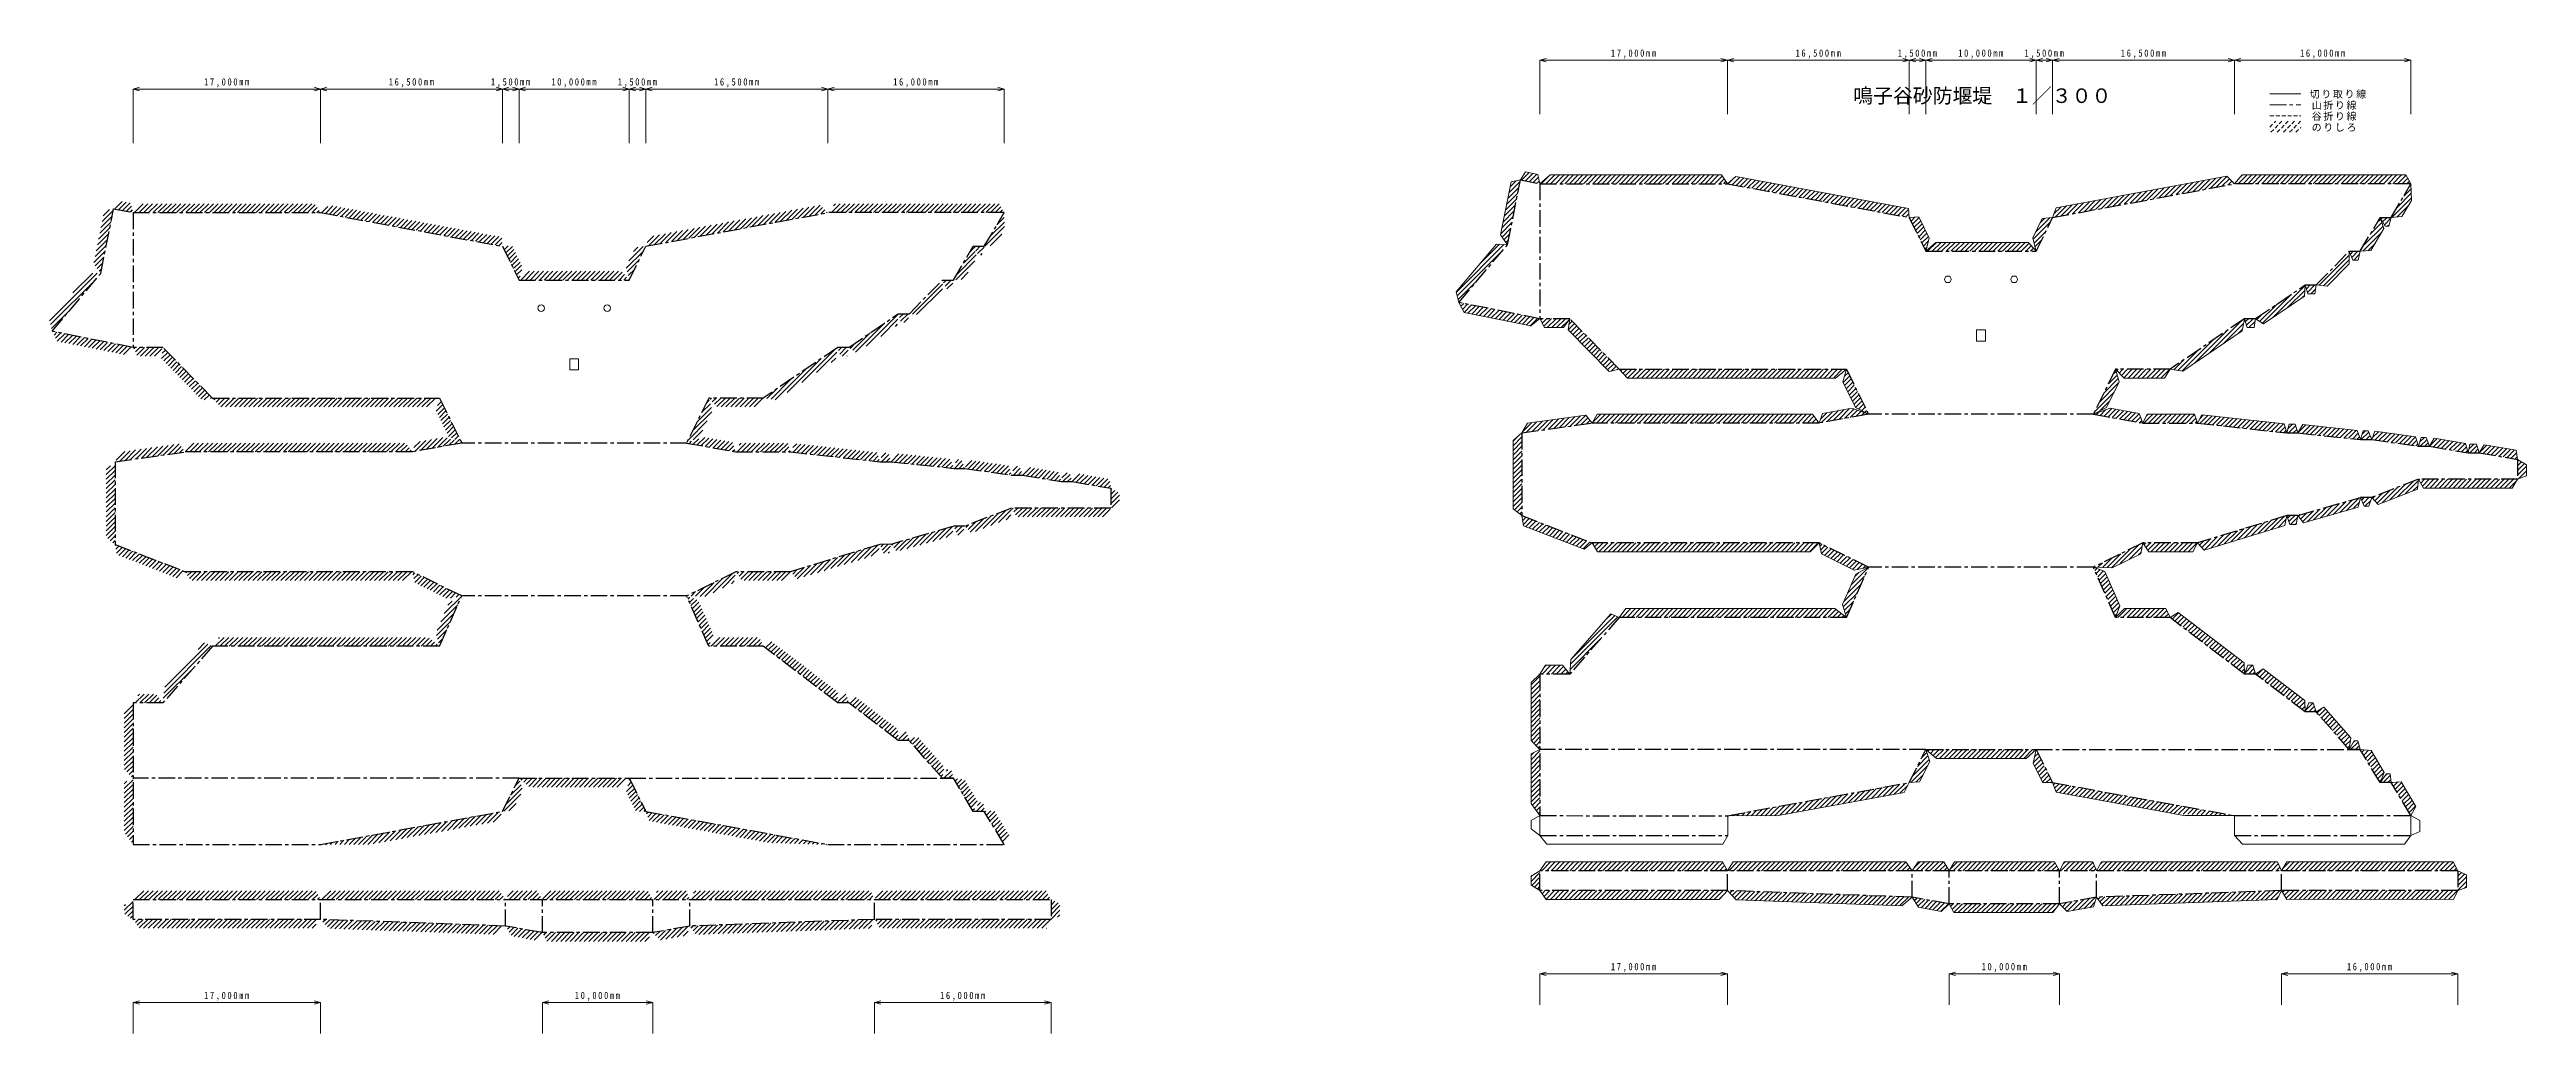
# Model space of a CAD drawing. Units: millimetres at full size, sheet at 1:300. Extents: x -1911260 to 408766, y -45196 to 976532.
# Drawn here: x 56749 to 281392, y 659117 to 748389 of the extents above; entities that cross this region are included whole.
import ezdxf
from ezdxf.enums import TextEntityAlignment as Align

# ---------------------------------------------------------------- set-up
doc = ezdxf.new("R2010")
doc.units = ezdxf.units.MM
doc.header["$LTSCALE"] = 300
for name, pattern in [('CHAIN1', [8, 5, -1, 1, -1]), ('CHAIN2', [12, 9, -1, 1, -1]), ('DASHED1', [1.8, 1.2, -0.6])]:
    doc.linetypes.add(name, pattern=pattern)
for name, color, linetype, lineweight in [('0-0', 4, 'Continuous', 5), ('0-3_ハッチ補助', 4, 'Continuous', 5), ('0-5_切り取り', 4, 'Continuous', 5), ('0-A_文字', 2, 'DASHED1', 5)]:
    doc.layers.add(name, color=color, linetype=linetype, lineweight=lineweight)
for name, color, linetype in [('0-2_本体補助', 7, 'Continuous'), ('0-4_谷折り', 2, 'CHAIN1'), ('0-7_ハッチ', 7, 'Continuous')]:
    doc.layers.add(name, color=color, linetype=linetype)
doc.styles.add('ＭＳ ゴシック', font='')
doc.styles.get('ＭＳ ゴシック').set_extended_font_data('MS Gothic')

msp = doc.modelspace()

# ---------------------------------------------------------------- texts
at = {"layer": '0-0', "color": 7, "char_height": 659.8, "attachment_point": 7, "style": 'ＭＳ ゴシック'}
for s, insert in [('\\T1.17;切り取り線', (261742, 743929.1)), ('\\T1.17;山折り線', (261917, 742929.1)), ('\\T1.17;谷折り線', (261917, 741929.1)), ('\\T1.17;のりしろ', (261917, 740929.1))]:
    msp.add_mtext(s, dxfattribs=dict(at, insert=insert))
at = {"layer": '0-2_本体補助', "char_height": 659.8, "attachment_point": 7, "style": 'ＭＳ ゴシック'}
for s, insert in [('\\T1.39;\\W0.85;17,000mm', (198358, 747566.4)), ('\\T1.39;\\W0.85;16,500mm', (215108, 747566.4)), ('\\T1.39;\\W0.85;1,500mm', (224370.5, 747566.4)), ('\\T1.39;\\W0.85;10,000mm', (229858, 747566.4)), ('\\T1.39;\\W0.85;1,500mm', (235870.5, 747566.4)), ('\\T1.39;\\W0.85;16,500mm', (244608, 747566.4)), ('\\T1.39;\\W0.85;16,000mm', (260858, 747566.4)), ('\\T1.39;\\W0.85;17,000mm', (70767.1, 744954.2)), ('\\T1.39;\\W0.85;16,500mm', (87517.1, 744954.2)), ('\\T1.39;\\W0.85;1,500mm', (96779.6, 744954.2)), ('\\T1.39;\\W0.85;10,000mm', (102267.1, 744954.2)), ('\\T1.39;\\W0.85;1,500mm', (108279.6, 744954.2)), ('\\T1.39;\\W0.85;16,500mm', (117017.1, 744954.2)), ('\\T1.39;\\W0.85;16,000mm', (133267.1, 744954.2)), ('\\T1.39;\\W0.85;17,000mm', (198358, 664684.5)), ('\\T1.39;\\W0.85;10,000mm', (231982, 664684.5)), ('\\T1.39;\\W0.85;16,000mm', (265106, 664684.5)), ('\\T1.39;\\W0.85;17,000mm', (70767.1, 662072.3)), ('\\T1.39;\\W0.85;10,000mm', (104391.1, 662072.3)), ('\\T1.39;\\W0.85;16,000mm', (137515.1, 662072.3))]:
    msp.add_mtext(s, dxfattribs=dict(at, insert=insert))
at = {"layer": '0-A_文字', "color": 4, "style": 'ＭＳ ゴシック'}
msp.add_text('鳴子谷砂防堰堤\u3000１／３００', height=1320, dxfattribs=at).set_placement((220337.4, 743143.9), align=Align.BOTTOM_LEFT)

# ---------------------------------------------------------------- linework, layer by layer
at = {"layer": '0-3_ハッチ補助'}
for p, q in [((191920.5, 747416.4), (192500.1, 747571.7)), ((191920.5, 747416.4), (208920.5, 747416.4)), ((191920.5, 747416.4), (192500.1, 747261.1)), ((191920.5, 747416.4), (191920.5, 742514.1)), ((208920.5, 747416.4), (208340.9, 747571.7)), ((208920.5, 747416.4), (208340.9, 747261.1)), ((208920.5, 747416.4), (209500.1, 747571.7)), ((208920.5, 747416.4), (208920.5, 742514.1)), ((208920.5, 747416.4), (225420.5, 747416.4)), ((208920.5, 747416.4), (209500.1, 747261.1)), ((225420.5, 747416.4), (224840.9, 747571.7)), ((225420.5, 747416.4), (224840.9, 747261.1)), ((225420.5, 747416.4), (226000.1, 747571.7)), ((225420.5, 747416.4), (225420.5, 742514.1)), ((225420.5, 747416.4), (226920.5, 747416.4)), ((225420.5, 747416.4), (226000.1, 747261.1)), ((226920.5, 747416.4), (226340.9, 747571.7)), ((226920.5, 747416.4), (226340.9, 747261.1)), ((226920.5, 747416.4), (227500.1, 747571.7)), ((226920.5, 747416.4), (226920.5, 742514.1)), ((226920.5, 747416.4), (236920.5, 747416.4)), ((226920.5, 747416.4), (227500.1, 747261.1)), ((236920.5, 747416.4), (236340.9, 747571.7)), ((236920.5, 747416.4), (236340.9, 747261.1)), ((236920.5, 747416.4), (237500.1, 747571.7)), ((236920.5, 747416.4), (236920.5, 742514.1)), ((236920.5, 747416.4), (238420.5, 747416.4)), ((236920.5, 747416.4), (237500.1, 747261.1)), ((238420.5, 747416.4), (237840.9, 747571.7)), ((238420.5, 747416.4), (237840.9, 747261.1)), ((238420.5, 747416.4), (239000.1, 747571.7)), ((238420.5, 747416.4), (238420.5, 742514.1)), ((238420.5, 747416.4), (254920.5, 747416.4)), ((238420.5, 747416.4), (239000.1, 747261.1)), ((254920.5, 747416.4), (254340.9, 747571.7)), ((254920.5, 747416.4), (254340.9, 747261.1)), ((254920.5, 747416.4), (255500.1, 747571.7)), ((254920.5, 747416.4), (254920.5, 742514.1)), ((254920.5, 747416.4), (270920.5, 747416.4)), ((254920.5, 747416.4), (255500.1, 747261.1)), ((270920.5, 747416.4), (270340.9, 747571.7)), ((270920.5, 747416.4), (270340.9, 747261.1)), ((270920.5, 747416.4), (270920.5, 742514.1)), ((64329.6, 744804.2), (64909.1, 744959.5)), ((64329.6, 744804.2), (81329.6, 744804.2)), ((64329.6, 744804.2), (64909.1, 744648.9)), ((64329.6, 744804.2), (64329.6, 739901.9)), ((81329.6, 744804.2), (80750, 744959.5)), ((81329.6, 744804.2), (80750, 744648.9)), ((81329.6, 744804.2), (81909.1, 744959.5)), ((81329.6, 744804.2), (81329.6, 739901.9)), ((81329.6, 744804.2), (97829.6, 744804.2)), ((81329.6, 744804.2), (81909.1, 744648.9)), ((97829.6, 744804.2), (97250, 744959.5)), ((97829.6, 744804.2), (97250, 744648.9)), ((97829.6, 744804.2), (98409.1, 744959.5)), ((97829.6, 744804.2), (97829.6, 739901.9)), ((97829.6, 744804.2), (99329.6, 744804.2)), ((97829.6, 744804.2), (98409.1, 744648.9)), ((99329.6, 744804.2), (98750, 744959.5)), ((99329.6, 744804.2), (98750, 744648.9)), ((99329.6, 744804.2), (99909.1, 744959.5)), ((99329.6, 744804.2), (99329.6, 739901.9)), ((99329.6, 744804.2), (109329.6, 744804.2)), ((99329.6, 744804.2), (99909.1, 744648.9)), ((109329.6, 744804.2), (108750, 744959.5)), ((109329.6, 744804.2), (108750, 744648.9)), ((109329.6, 744804.2), (109909.1, 744959.5)), ((109329.6, 744804.2), (109329.6, 739901.9)), ((109329.6, 744804.2), (110829.6, 744804.2)), ((109329.6, 744804.2), (109909.1, 744648.9)), ((110829.6, 744804.2), (110250, 744959.5)), ((110829.6, 744804.2), (110250, 744648.9)), ((110829.6, 744804.2), (111409.1, 744959.5)), ((110829.6, 744804.2), (110829.6, 739901.9)), ((110829.6, 744804.2), (127329.6, 744804.2)), ((110829.6, 744804.2), (111409.1, 744648.9)), ((127329.6, 744804.2), (126750, 744959.5)), ((127329.6, 744804.2), (126750, 744648.9)), ((127329.6, 744804.2), (127909.1, 744959.5)), ((127329.6, 744804.2), (127329.6, 739901.9)), ((127329.6, 744804.2), (143329.6, 744804.2)), ((127329.6, 744804.2), (127909.1, 744648.9)), ((143329.6, 744804.2), (142750, 744959.5)), ((143329.6, 744804.2), (142750, 744648.9)), ((143329.6, 744804.2), (143329.6, 739901.9)), ((191920.5, 664534.5), (192500.1, 664689.8)), ((191920.5, 664534.5), (208920.5, 664534.5)), ((191920.5, 664534.5), (192500.1, 664379.2)), ((191920.5, 664534.5), (191920.5, 661728.7)), ((208920.5, 664534.5), (208340.9, 664689.8)), ((208920.5, 664534.5), (208340.9, 664379.2)), ((208920.5, 664534.5), (208920.5, 661728.7)), ((229044.5, 664534.5), (229624.1, 664689.8)), ((229044.5, 664534.5), (239044.5, 664534.5)), ((229044.5, 664534.5), (229624.1, 664379.2)), ((229044.5, 664534.5), (229044.5, 661728.7)), ((239044.5, 664534.5), (238464.9, 664689.8)), ((239044.5, 664534.5), (238464.9, 664379.2)), ((239044.5, 664534.5), (239044.5, 661728.7)), ((259168.5, 664534.5), (259748.1, 664689.8)), ((275168.5, 664534.5), (259168.5, 664534.5)), ((259168.5, 664534.5), (259748.1, 664379.2)), ((259168.5, 664534.5), (259168.5, 661728.7)), ((275168.5, 664534.5), (274588.9, 664689.8)), ((275168.5, 664534.5), (274588.9, 664379.2)), ((275168.5, 664534.5), (275168.5, 661728.7)), ((64329.6, 661922.3), (64909.1, 662077.6)), ((64329.6, 661922.3), (81329.6, 661922.3)), ((64329.6, 661922.3), (64909.1, 661767)), ((64329.6, 661922.3), (64329.6, 659116.6)), ((81329.6, 661922.3), (80750, 662077.6)), ((81329.6, 661922.3), (80750, 661767)), ((81329.6, 661922.3), (81329.6, 659116.6)), ((101453.6, 661922.3), (102033.1, 662077.6)), ((101453.6, 661922.3), (111453.6, 661922.3)), ((101453.6, 661922.3), (102033.1, 661767)), ((101453.6, 661922.3), (101453.6, 659116.6)), ((111453.6, 661922.3), (110874, 662077.6)), ((111453.6, 661922.3), (110874, 661767)), ((111453.6, 661922.3), (111453.6, 659116.6)), ((131577.6, 661922.3), (132157.1, 662077.6)), ((147577.6, 661922.3), (131577.6, 661922.3)), ((131577.6, 661922.3), (132157.1, 661767)), ((131577.6, 661922.3), (131577.6, 659116.6)), ((147577.6, 661922.3), (146998, 662077.6)), ((147577.6, 661922.3), (146998, 661767)), ((147577.6, 661922.3), (147577.6, 659116.6))]:
    msp.add_line(p, q, dxfattribs=at)
at = {"layer": '0-4_谷折り'}
for p, q in [((199120.5, 719378.2), (219720.5, 719378.2)), ((71529.6, 716766), (92129.6, 716766)), ((190285.5, 713598.2), (196648.5, 714498.2)), ((62694.6, 710986), (69057.6, 711886)), ((260654.5, 706126.6), (266354.5, 707748.2)), ((260654.5, 706126.6), (259654.5, 706098.2)), ((217248.5, 703623.2), (196648.5, 703623.2)), ((89657.6, 701011), (69057.6, 701011)), ((219720.5, 696859.2), (221720.5, 701423.2)), ((92129.6, 694247), (94129.6, 698811)), ((226920.5, 684878.7), (191920.5, 684878.7)), ((99329.6, 682266.5), (64329.6, 682266.5)), ((191920.5, 677078.7), (208966.7, 677078.7)), ((254920.5, 677078.7), (270920.5, 677078.7)), ((208920.5, 673875.7), (191920.5, 673875.7)), ((208920.5, 672078.7), (208920.5, 673875.7)), ((225690.5, 671478.7), (225690.5, 673875.7)), ((275168.5, 673878.7), (229044.5, 673878.7)), ((229044.5, 670878.7), (229044.5, 673875.7)), ((239044.5, 670878.7), (239044.5, 673875.7)), ((242398.5, 671478.7), (242398.5, 673878.7)), ((259168.5, 672078.7), (259168.5, 673878.7)), ((81329.6, 669466.5), (81329.6, 671263.5)), ((98099.6, 668866.5), (98099.6, 671263.5)), ((101453.6, 668266.5), (101453.6, 671263.5)), ((111453.6, 668266.5), (111453.6, 671263.5)), ((114807.6, 668866.5), (114807.6, 671266.5)), ((131577.6, 669466.5), (131577.6, 671266.5))]:
    msp.add_line(p, q, dxfattribs=at)
for points in [[(190155.4, 736560.9), (191920.5, 736208.2), (191917.5, 723968.7), (184568, 725440.1), (188979.7, 730677.2)], [(62564.5, 733948.7), (64329.6, 733596), (64326.6, 721356.6), (56977.1, 722827.9), (61388.8, 728065)], [(64329.6, 671266.5), (147577.6, 671266.5), (147577.6, 669466.5), (131577.6, 669466.5), (114807.6, 668866.5), (111453.6, 668266.5), (101453.6, 668266.5), (98099.6, 668866.5), (81329.6, 669466.5), (64329.6, 669466.5)]]:
    msp.add_lwpolyline(points, close=True, dxfattribs=at)
for points in [[(191920.5, 736208.2), (208920.5, 736208.2), (225420.5, 733148.2), (226920.5, 730088.2)], [(226920.5, 730088.2), (236920.5, 730088.2), (238420.5, 733148.2), (254920.5, 736208.2)], [(256832.8, 723976.5), (261320.5, 727028.2), (262320.5, 727028.2), (265320.5, 730088.2), (266320.5, 730088.2), (268120.5, 733148.2), (269120.5, 733148.2), (270920.5, 736208.2), (254920.5, 736208.2)], [(64329.6, 733596), (81329.6, 733596), (97829.6, 730536), (99329.6, 727476)], [(99329.6, 727476), (109329.6, 727476), (110829.6, 730536), (127329.6, 733596)], [(129241.9, 721364.3), (133729.6, 724416), (134729.6, 724416), (137729.6, 727476), (138729.6, 727476), (140529.6, 730536), (141529.6, 730536), (143329.6, 733596), (127329.6, 733596)], [(199120.5, 719378.2), (194620.5, 723968.2), (191917.5, 723968.7)], [(255820.5, 723968.2), (249070.5, 719378.2), (244120.5, 719378.2), (242120.5, 715298.2), (221720.5, 715298.2)], [(71529.6, 716766), (67029.6, 721356), (64326.6, 721356.6)], [(128229.6, 721356), (121479.6, 716766), (116529.6, 716766), (114529.6, 712686), (94129.6, 712686)], [(219720.5, 719378.2), (221720.5, 715298.2), (217248.5, 714498.2), (196648.5, 714498.2)], [(92129.6, 716766), (94129.6, 712686), (89657.6, 711886), (69057.6, 711886)], [(242120.5, 715298.2), (246592.5, 714498.2), (251542.5, 714498.2), (259654.5, 713598.2), (260654.5, 713598.2), (266354.5, 712998.2), (267354.5, 712998.2), (271596.5, 712398.2), (272596.5, 712398.2), (276094.5, 711798.2), (277094.5, 711798.2), (280592.5, 711198.2), (280592.5, 709398.2), (271596.5, 709398.2), (267354.5, 707748.2), (266354.5, 707748.2)], [(114529.6, 712686), (119001.6, 711886), (123951.6, 711886), (132063.6, 710986), (133063.6, 710986), (138763.6, 710386), (139763.6, 710386), (144005.6, 709786), (145005.6, 709786), (148503.6, 709186), (149503.6, 709186), (153001.6, 708586), (153001.6, 706786), (144005.6, 706786), (139763.6, 705136), (138763.6, 705136), (133063.6, 703486)], [(190285.5, 713598.2), (190285.5, 706098.2), (196648.5, 703623.2)], [(62694.6, 710986), (62694.6, 703486), (69057.6, 701011)], [(259654.5, 706098.2), (251542.5, 703623.2), (246592.5, 703623.2), (242120.5, 701423.2), (221720.5, 701423.2), (217248.5, 703623.2)], [(133063.6, 703514.4), (132063.6, 703486), (123951.6, 701011), (119001.6, 701011), (114529.6, 698811), (94129.6, 698811), (89657.6, 701011)], [(238420.5, 681878.7), (254920.5, 678878.7), (270920.5, 678878.7), (269120.5, 681878.7), (268120.5, 681878.7), (266320.5, 684878.7), (265320.5, 684878.7), (262320.5, 688301.7), (261320.5, 688301.7), (256820.5, 691724.7), (255820.5, 691724.7), (249070.5, 696859.2), (244120.5, 696859.2), (242120.5, 701423.2)], [(110829.6, 679266.5), (127329.6, 676266.5), (143329.6, 676266.5), (141529.6, 679266.5), (140529.6, 679266.5), (138729.6, 682266.5), (137729.6, 682266.5), (134729.6, 685689.5), (133729.6, 685689.5), (129229.6, 689112.5), (128229.6, 689112.5), (121479.6, 694247), (116529.6, 694247), (114529.6, 698811)], [(219720.5, 696859.2), (199120.5, 696859.2), (194620.5, 691724.7), (191920.5, 691724.7), (191920.5, 678878.7), (208920.5, 678875.7), (225420.5, 681878.7), (226920.5, 684878.7), (236920.5, 684878.7), (238420.5, 681878.7)], [(92129.6, 694247), (71529.6, 694247), (67029.6, 689112.5), (64329.6, 689112.5), (64329.6, 676266.5), (81329.6, 676263.5), (97829.6, 679266.5), (99329.6, 682266.5), (109329.6, 682266.5), (110829.6, 679266.5)], [(236920.5, 684878.7), (265320.5, 684878.7), (266320.5, 684878.7)], [(109329.6, 682266.5), (137729.6, 682266.5), (138729.6, 682266.5)], [(275168.5, 673878.7), (275168.5, 672078.7), (259168.5, 672078.7), (242398.5, 671478.7), (239044.5, 670878.7), (229044.5, 670878.7), (225690.5, 671478.7), (208920.5, 672078.7), (191920.5, 672078.7), (191920.5, 673878.7)], [(229044.5, 673872.8), (225690.5, 673872.8), (208920.5, 673872.8)]]:
    msp.add_lwpolyline(points, dxfattribs=at)
at = {"layer": '0-4_谷折り', "linetype": 'CHAIN2'}
for points in [[(256832.8, 723976.5), (256820.5, 723968.2), (255820.5, 723968.2)], [(129241.9, 721364.3), (129229.6, 721356), (128229.6, 721356)]]:
    msp.add_lwpolyline(points, dxfattribs=at)
at = {"layer": '0-5_切り取り'}
for p, q in [((189305.7, 736391.3), (188343, 731573.3)), ((268578.1, 732348.2), (268898.9, 732348.2)), ((269120.5, 733148.2), (268898.9, 732348.2)), ((187981.2, 730733.6), (184334.7, 726404.9)), ((188979.7, 730677.2), (187981.2, 730733.6)), ((188343, 731573.3), (188979.7, 730677.2)), ((266320.5, 730088.2), (267288.8, 730156.5)), ((267288.8, 730156.5), (268467, 732159.4)), ((265320.5, 730088.2), (265314.7, 728939.5)), ((184334.7, 726404.9), (184568, 725440.1)), ((261247.7, 726011.2), (257537, 723488)), ((261247.7, 726011.2), (261320.5, 727028.2)), ((256689.1, 723168.2), (256832.8, 723976.5)), ((256820.5, 723968.2), (257537, 723488)), ((244120.5, 719378.2), (244450.7, 718234.2)), ((276094.5, 711798.2), (275878.4, 712646.9)), ((276251.1, 712598.2), (276094.5, 711798.2)), ((276251.1, 712598.2), (276847.7, 712598.2)), ((277094.5, 711798.2), (276847.7, 712598.2)), ((277557.1, 712530.5), (277094.5, 711798.2)), ((266354.5, 707748.2), (266136.9, 706854.5)), ((260654.5, 706126.6), (261161.6, 705439.1)), ((266136.9, 706854.5), (261161.6, 705439.1)), ((217248.5, 703623.2), (217469.3, 702623)), ((217469.3, 702623), (220432.4, 701165.3)), ((198352.9, 697197.1), (194727.9, 693060.9)), ((198352.9, 697197.1), (199120.5, 696859.2)), ((194727.9, 693060.9), (194620.5, 691724.7)), ((191920.5, 684878.7), (191120.5, 684493.7)), ((191120.5, 684493.7), (191120.5, 679973.3)), ((226920.5, 684878.7), (227267.6, 683783.9)), ((269120.5, 681878.7), (269043.6, 682678.7)), ((191920.5, 678878.7), (191120.5, 679973.3)), ((191920.5, 677078.7), (191920.5, 678878.7)), ((208966.7, 678875.7), (208966.7, 677078.7)), ((249507.9, 679049.6), (250464.9, 678875.7)), ((254920.5, 678878.7), (250450.1, 678878.3)), ((254920.5, 678878.7), (254920.5, 678878.7)), ((254920.5, 678878.7), (254920.5, 677078.7)), ((254920.5, 677078.7), (255635.3, 676278.7)), ((208485.9, 674675.7), (208918.9, 673878.7)), ((229044.5, 673872.8), (228549.6, 674675.7)), ((238598, 674675.7), (239044.5, 673875.7)), ((275168.5, 673878.7), (274731.1, 674675.7)), ((191120.5, 673377.3), (191120.5, 672548))]:
    msp.add_line(p, q, dxfattribs=at)
for points in [[(189305.7, 736391.3), (190155.4, 736560.9), (190618.8, 737284.1), (191722.6, 737063.5), (191920.5, 736208.2), (192847.6, 737008.2), (208376, 737008.2), (208920.5, 736208.2), (209701.5, 736877), (225351.5, 733974.6), (225420.5, 733148.2), (226282.8, 733206.6), (227229.4, 731275.5), (226920.5, 730088.2), (227816.9, 730888.2), (236208.4, 730888.2), (236903.6, 730155.5)], [(238745.3, 734022), (254214.6, 736890.9), (254920.5, 736208.2), (255611.1, 737008.2), (270465.2, 737008.2), (270920.5, 736208.2), (270964.7, 734705.4)], [(269120.5, 733148.2), (270098.1, 733232.2), (270964.7, 734705.4)], [(238745.3, 734022), (238420.5, 733148.2), (237482.5, 733052.2), (236618.9, 731290.4), (236903.6, 730155.5)], [(268578.1, 732348.2), (268120.5, 733148.2), (268467, 732159.4)], [(262320.5, 727028.2), (263328.8, 726913.9), (265314.7, 728939.5)], [(265320.5, 730088.2), (265656.5, 729288.2), (266137.1, 729288.2), (266320.5, 730088.2)], [(261320.5, 727028.2), (261566.7, 726228.2), (262184.6, 726228.2), (262320.5, 727028.2)], [(184568, 725440.1), (185035.3, 724530.9), (191090.4, 723321), (191917.5, 723971.5)], [(194620.5, 723968.2), (194042.8, 723168.3), (192330.9, 723168.7), (191917.5, 723971.5)], [(194620.5, 723968.2), (194486.7, 722961.9), (198206.1, 719168.1)], [(255820.5, 723968.2), (255611.5, 722858.6), (250230.4, 719199.4), (249070.5, 719378.2), (248567.5, 718578.2)], [(255820.5, 723968.2), (256066.7, 723168.2), (256675.5, 723168.2)], [(196648.5, 703623.2), (195933.2, 703043), (190439.2, 705180), (190285.5, 706098.2), (189485.5, 706725.8), (189485.5, 712913.8), (190285.5, 713598.2), (190791.7, 714477.7), (196083.2, 715226.2), (196648.5, 714498.2), (197123.8, 715298.2), (216635.6, 715298.2), (217248.5, 714498.2), (217560.7, 715366.7), (220212.9, 715841.2), (221720.5, 715298.2), (220535.1, 715898.8), (219380.8, 718253.6), (219720.5, 719378.2), (218714.7, 718578.2), (199859.6, 718578.2), (199120.5, 719378.2), (198206.1, 719168.1)], [(244120.5, 719378.2), (244892.4, 718578.2), (248567.5, 718578.2)], [(242120.5, 715298.2), (243305.9, 715898.8), (244450.7, 718234.2)], [(242120.5, 715298.2), (243643.1, 715838.5), (246262, 715370), (246592.5, 714498.2), (246986.2, 715298.2), (251284.1, 715298.2), (251542.5, 714498.2), (251962, 715256.5), (259430.8, 714427.9), (259654.5, 713598.2), (259872.8, 714398.2), (260404.7, 714398.2), (260654.5, 713598.2), (261110.5, 714354.6), (266037.4, 713836), (266354.5, 712998.2), (266591.5, 713798.2), (267047, 713798.2), (267354.5, 712998.2), (267654.7, 713763.7), (271321.2, 713245), (271596.5, 712398.2), (271842.3, 713198.2), (272305.2, 713198.2), (272596.5, 712398.2), (273019.5, 713137.3), (275878.4, 712646.9)], [(277557.1, 712530.5), (280446.7, 712034.8), (280592.5, 711198.2), (281392.5, 710721.1), (281392.5, 709716.8), (280592.5, 709398.2), (280093.5, 708598.2), (272066.1, 708598.2), (271596.5, 709398.2)], [(266354.5, 707748.2), (266674.7, 706948.2), (267083.8, 706948.2), (267354.5, 707748.2)], [(267354.5, 707748.2), (267943.2, 707118.8), (271502, 708503), (271596.5, 709398.2)], [(260654.5, 706126.6), (260509.5, 705298.2), (259940.9, 705298.2), (259654.5, 706098.2), (259470.3, 705205.5), (252152.7, 702972.9), (251542.5, 703623.2)], [(217248.5, 703623.2), (216416.7, 702823.2), (197132.9, 702823.2), (196648.5, 703623.2)], [(242120.5, 701423.2), (243832.7, 701373.9), (246417.6, 702645.5), (246592.5, 703623.2)], [(246592.5, 703623.2), (247137.9, 702823.2), (251131.8, 702823.2), (251542.5, 703623.2)], [(199120.5, 696859.2), (199720.5, 697659.2), (218667, 697659.2), (219720.5, 696859.2), (219359.3, 698028.2), (220571.5, 700794.4), (221720.5, 701423.2), (220432.4, 701165.3)], [(242120.5, 701423.2), (243160.4, 701043.2), (244528.6, 697921.2), (244120.5, 696859.2), (244943.5, 697659.2), (248696.4, 697659.2), (249070.5, 696859.2), (249789.3, 697317.5), (255799.7, 692745.6), (255820.5, 691724.7), (256134.7, 692524.7), (256578.2, 692524.7), (256820.5, 691724.7), (257498.4, 692214.2), (261280, 689337.6), (261320.5, 688301.7), (261640.2, 689101.7), (262055.6, 689101.7), (262320.5, 688301.7), (263016.6, 688721.1), (265462.8, 685930), (265320.5, 684878.7), (265756.7, 685678.7), (266094.9, 685678.7), (266315.4, 684896.8)], [(191920.5, 684878.7), (191120.5, 685689.4), (191120.5, 690956.4), (191920.5, 691724.7), (192431.2, 692524.7), (193976.5, 692524.7), (194620.5, 691724.7)], [(208966.7, 678884.1), (213388.3, 678875.7), (224941.2, 680978.3), (225420.5, 681878.7), (226347.4, 681943.7), (227267.6, 683783.9)], [(226920.5, 684878.7), (227891.4, 684078.7), (236028.5, 684078.7), (236920.5, 684878.7), (236654.7, 683621.4), (237524.1, 681882.7), (238420.5, 681878.7), (238724.7, 681010.2), (249507.9, 679049.6)], [(266320.5, 684878.7), (267308.2, 684787.4), (268497.9, 682804.5), (268120.5, 681878.7), (268689.1, 682678.7), (269043.6, 682678.7)], [(269120.5, 681878.7), (270015.7, 681941.6), (271351.9, 679714.6), (270920.5, 678878.7), (270920.5, 677078.7)], [(191920.5, 678878.7), (191120.5, 678451), (191120.5, 677686.2), (191920.5, 677078.7), (192545.4, 676278.7), (208509.7, 676278.7), (208966.7, 677078.7)], [(270920.5, 678878.7), (271720.5, 678449.4), (271720.5, 677441.1), (270920.5, 677078.7)], [(270920.5, 677078.7), (270338.8, 676278.7), (255635.3, 676278.7)], [(208485.9, 674675.7), (192473.3, 674678.6), (191920.5, 673878.7), (191120.5, 673377.3)], [(208918.9, 673878.7), (209459.4, 674675.7), (225090.3, 674675.7)], [(228549.6, 674675.7), (226233.3, 674675.7), (225690.5, 673875.7), (225090.3, 674675.7)], [(238598, 674675.7), (229514.8, 674675.7), (229044.5, 673872.8)], [(239044.5, 673875.7), (239470.9, 674675.7), (242076.1, 674675.7), (242398.5, 673878.7)], [(242398.5, 673878.7), (242855.6, 674675.7), (258805.7, 674675.7)], [(274731.1, 674675.7), (259652.2, 674675.7), (259168.5, 673878.7), (258805.7, 674675.7)], [(191175.5, 672548), (191920.5, 672078.7), (192499.2, 671278.7), (208173.1, 671278.7), (208920.5, 672078.7), (209702.7, 671250.2), (224732.8, 670712.4), (225690.5, 671478.7), (226255.5, 670564.9), (228314.2, 670196.6), (229044.5, 670878.7), (229452.1, 670078.7), (238447.4, 670078.7), (239044.5, 670878.7), (239751.1, 670192.4), (242136.1, 670619), (242398.5, 671478.7), (242971.8, 670698.7), (258776.1, 671264.1), (259168.5, 672078.7), (259648.7, 671278.7), (274774.7, 671294.4)], [(274766.8, 671278.7), (275168.5, 672078.7), (275968.5, 672356.2), (275968.5, 673523.3), (275168.5, 673878.7)]]:
    msp.add_lwpolyline(points, dxfattribs=at)
for points in [[(231520.5, 722948.2), (231520.5, 721928.2), (232320.5, 721928.2), (232320.5, 722948.2)], [(103929.6, 720336), (103929.6, 719316), (104729.6, 719316), (104729.6, 720336)]]:
    msp.add_lwpolyline(points, close=True, dxfattribs=at)
for centre in [(228920.5, 727538.2), (234920.5, 727538.2), (101329.6, 724926), (107329.6, 724926)]:
    msp.add_circle(centre, 300, dxfattribs=at)
at = {"layer": '0-7_ハッチ'}
for p, q in [((190255.9, 736540.8), (190935.8, 737220.7)), ((190609.5, 736470.1), (191289.4, 737150.1)), ((190963.1, 736399.5), (191643, 737079.4)), ((192044.6, 736208.2), (192825.5, 736989)), ((192468.8, 736208.2), (193268.8, 737008.2)), ((192893.1, 736208.2), (193693.1, 737008.2)), ((193317.4, 736208.2), (194117.4, 737008.2)), ((193741.6, 736208.2), (194541.6, 737008.2)), ((194165.9, 736208.2), (194965.9, 737008.2)), ((194590.1, 736208.2), (195390.1, 737008.2)), ((195014.4, 736208.2), (195814.4, 737008.2)), ((195438.7, 736208.2), (196238.7, 737008.2)), ((195862.9, 736208.2), (196662.9, 737008.2)), ((196287.2, 736208.2), (197087.2, 737008.2)), ((196711.5, 736208.2), (197511.5, 737008.2)), ((197135.7, 736208.2), (197935.7, 737008.2)), ((197560, 736208.2), (198360, 737008.2)), ((197984.3, 736208.2), (198784.3, 737008.2)), ((198408.5, 736208.2), (199208.5, 737008.2)), ((198832.8, 736208.2), (199632.8, 737008.2)), ((199257.1, 736208.2), (200057.1, 737008.2)), ((199681.3, 736208.2), (200481.3, 737008.2)), ((200105.6, 736208.2), (200905.6, 737008.2)), ((200529.8, 736208.2), (201329.8, 737008.2)), ((200954.1, 736208.2), (201754.1, 737008.2)), ((201378.4, 736208.2), (202178.4, 737008.2)), ((201802.6, 736208.2), (202602.6, 737008.2)), ((202226.9, 736208.2), (203026.9, 737008.2)), ((202651.2, 736208.2), (203451.2, 737008.2)), ((203075.4, 736208.2), (203875.4, 737008.2)), ((203499.7, 736208.2), (204299.7, 737008.2)), ((203924, 736208.2), (204724, 737008.2)), ((204348.2, 736208.2), (205148.2, 737008.2)), ((204772.5, 736208.2), (205572.5, 737008.2)), ((205196.7, 736208.2), (205996.7, 737008.2)), ((205621, 736208.2), (206421, 737008.2)), ((206045.3, 736208.2), (206845.3, 737008.2)), ((206469.5, 736208.2), (207269.5, 737008.2)), ((206893.8, 736208.2), (207693.8, 737008.2)), ((207318.1, 736208.2), (208118.1, 737008.2)), ((207742.3, 736208.2), (208443.4, 736909.2)), ((253253.7, 735899), (254230.4, 736875.7)), ((255259.9, 736208.2), (256059.9, 737008.2)), ((255456.1, 736828.6), (255635.6, 737008.2)), ((255684.2, 736208.2), (256484.2, 737008.2)), ((256108.4, 736208.2), (256908.4, 737008.2)), ((256532.7, 736208.2), (257332.7, 737008.2)), ((256957, 736208.2), (257757, 737008.2)), ((257381.2, 736208.2), (258181.2, 737008.2)), ((257805.5, 736208.2), (258605.5, 737008.2)), ((258229.8, 736208.2), (259029.8, 737008.2)), ((258654, 736208.2), (259454, 737008.2)), ((259078.3, 736208.2), (259878.3, 737008.2)), ((259502.5, 736208.2), (260302.5, 737008.2)), ((259926.8, 736208.2), (260726.8, 737008.2)), ((260351.1, 736208.2), (261151.1, 737008.2)), ((260775.3, 736208.2), (261575.3, 737008.2)), ((261199.6, 736208.2), (261999.6, 737008.2)), ((261623.9, 736208.2), (262423.9, 737008.2)), ((262048.1, 736208.2), (262848.1, 737008.2)), ((262472.4, 736208.2), (263272.4, 737008.2)), ((262896.7, 736208.2), (263696.7, 737008.2)), ((263320.9, 736208.2), (264120.9, 737008.2)), ((263745.2, 736208.2), (264545.2, 737008.2)), ((264169.5, 736208.2), (264969.5, 737008.2)), ((264593.7, 736208.2), (265393.7, 737008.2)), ((265018, 736208.2), (265818, 737008.2)), ((265442.2, 736208.2), (266242.2, 737008.2)), ((265866.5, 736208.2), (266666.5, 737008.2)), ((266290.8, 736208.2), (267090.8, 737008.2)), ((266715, 736208.2), (267515, 737008.2)), ((267139.3, 736208.2), (267939.3, 737008.2)), ((267563.6, 736208.2), (268363.6, 737008.2)), ((267987.8, 736208.2), (268787.8, 737008.2)), ((268412.1, 736208.2), (269212.1, 737008.2)), ((268836.4, 736208.2), (269636.4, 737008.2)), ((269260.6, 736208.2), (270060.6, 737008.2)), ((269684.9, 736208.2), (270472.4, 736995.6)), ((62665, 733928.6), (63344.9, 734608.6)), ((188787.9, 733800), (189807.4, 734819.6)), ((188893.9, 734330.2), (189913.4, 735349.8)), ((188999.8, 734860.4), (190019.3, 735880)), ((189105.7, 735390.7), (190125.3, 736410.2)), ((189211.7, 735920.9), (189775.9, 736485.1)), ((191316.7, 736328.8), (191784.4, 736796.5)), ((191670.3, 736258.1), (191864.1, 736451.9)), ((208166.6, 736208.2), (208615.2, 736656.7)), ((208590.9, 736208.2), (208787, 736404.3)), ((209000.3, 736193.3), (209579.4, 736772.4)), ((209358.2, 736127), (210044.6, 736813.3)), ((209716.1, 736060.6), (210402.5, 736747)), ((210074, 735994.2), (210760.3, 736680.6)), ((210431.9, 735927.9), (211118.2, 736614.2)), ((210789.8, 735861.5), (211476.1, 736547.8)), ((211147.7, 735795.1), (211834, 736481.5)), ((211505.6, 735728.7), (212191.9, 736415.1)), ((211863.5, 735662.4), (212549.8, 736348.7)), ((212221.3, 735596), (212907.7, 736282.3)), ((212579.2, 735529.6), (213265.6, 736216)), ((212937.1, 735463.2), (213623.5, 736149.6)), ((213295, 735396.9), (213981.4, 736083.2)), ((213652.9, 735330.5), (214339.3, 736016.9)), ((214010.8, 735264.1), (214697.2, 735950.5)), ((214368.7, 735197.8), (215055, 735884.1)), ((214726.6, 735131.4), (215412.9, 735817.7)), ((215084.5, 735065), (215770.8, 735751.4)), ((215442.4, 734998.6), (216128.7, 735685)), ((215800.3, 734932.3), (216486.6, 735618.6)), ((216158.1, 734865.9), (216844.5, 735552.2)), ((216516, 734799.5), (217202.4, 735485.9)), ((216873.9, 734733.2), (217560.3, 735419.5)), ((217231.8, 734666.8), (217918.2, 735353.1)), ((217589.7, 734600.4), (218276.1, 735286.8)), ((217947.6, 734534), (218634, 735220.4)), ((218305.5, 734467.7), (218991.9, 735154)), ((218663.4, 734401.3), (219349.7, 735087.6)), ((219021.3, 734334.9), (219707.6, 735021.3)), ((219379.2, 734268.5), (220065.5, 734954.9)), ((219737.1, 734202.2), (220423.4, 734888.5)), ((220095, 734135.8), (220781.3, 734822.2)), ((220452.8, 734069.4), (221139.2, 734755.8)), ((220810.7, 734003.1), (221497.1, 734689.4)), ((221168.6, 733936.7), (221855, 734623)), ((241274, 733677.3), (242272.9, 734676.2)), ((241794.8, 733773.9), (242793.7, 734772.8)), ((242315.7, 733870.5), (243314.6, 734869.4)), ((242836.5, 733967.1), (243835.4, 734966)), ((243357.4, 734063.7), (244356.3, 735062.6)), ((243878.3, 734160.3), (244877.2, 735159.2)), ((244399.1, 734256.9), (245398, 735255.8)), ((244920, 734353.5), (245918.9, 735352.4)), ((245440.8, 734450.1), (246439.7, 735449)), ((245961.7, 734546.7), (246960.6, 735545.6)), ((246482.6, 734643.3), (247481.5, 735642.2)), ((247003.4, 734739.9), (248002.3, 735738.8)), ((247524.3, 734836.5), (248523.2, 735835.4)), ((248045.1, 734933.1), (249044, 735932)), ((248566, 735029.7), (249564.9, 736028.6)), ((249086.9, 735126.3), (250085.8, 736125.2)), ((249607.7, 735222.9), (250606.6, 736221.8)), ((250128.6, 735319.5), (251127.5, 736318.4)), ((250649.4, 735416.1), (251648.3, 736415)), ((251170.3, 735512.7), (252169.2, 736511.6)), ((251691.2, 735609.3), (252690.1, 736608.1)), ((252212, 735705.9), (253210.9, 736704.7)), ((252732.9, 735802.4), (253731.8, 736801.3)), ((253774.6, 735995.6), (254446, 736667.1)), ((254295.5, 736092.2), (254661.7, 736458.5)), ((254816.3, 736188.8), (254877.4, 736249.9)), ((269175.2, 733152.8), (270957.9, 734935.6)), ((269655.2, 734057.1), (270945.8, 735347.7)), ((270109.1, 736208.2), (270626.2, 736725.2)), ((270261.3, 735087.5), (270933.7, 735759.9)), ((270533.4, 736208.2), (270780.1, 736454.8)), ((270867.4, 736117.9), (270921.6, 736172)), ((61302.9, 731718.1), (62322.5, 732737.6)), ((61408.9, 732248.3), (62428.4, 733267.8)), ((61514.8, 732778.5), (62534.4, 733798)), ((61620.8, 733308.7), (62185, 733873)), ((63018.6, 733858), (63698.5, 734537.9)), ((63372.2, 733787.3), (64052.1, 734467.3)), ((63725.8, 733716.6), (64193.5, 734184.3)), ((64079.4, 733646), (64273.2, 733839.8)), ((64453.7, 733596), (65234.5, 734376.9)), ((64877.9, 733596), (65677.9, 734396)), ((65302.2, 733596), (66102.2, 734396)), ((65726.4, 733596), (66526.4, 734396)), ((66150.7, 733596), (66950.7, 734396)), ((66575, 733596), (67375, 734396)), ((66999.2, 733596), (67799.2, 734396)), ((67423.5, 733596), (68223.5, 734396)), ((67847.8, 733596), (68647.8, 734396)), ((68272, 733596), (69072, 734396)), ((68696.3, 733596), (69496.3, 734396)), ((69120.6, 733596), (69920.6, 734396)), ((69544.8, 733596), (70344.8, 734396)), ((69969.1, 733596), (70769.1, 734396)), ((70393.3, 733596), (71193.3, 734396)), ((70817.6, 733596), (71617.6, 734396)), ((71241.9, 733596), (72041.9, 734396)), ((71666.1, 733596), (72466.1, 734396)), ((72090.4, 733596), (72890.4, 734396)), ((72514.7, 733596), (73314.7, 734396)), ((72938.9, 733596), (73738.9, 734396)), ((73363.2, 733596), (74163.2, 734396)), ((73787.5, 733596), (74587.5, 734396)), ((74211.7, 733596), (75011.7, 734396)), ((74636, 733596), (75436, 734396)), ((75060.3, 733596), (75860.3, 734396)), ((75484.5, 733596), (76284.5, 734396)), ((75908.8, 733596), (76708.8, 734396)), ((76333, 733596), (77133, 734396)), ((76757.3, 733596), (77557.3, 734396)), ((77181.6, 733596), (77981.6, 734396)), ((77605.8, 733596), (78405.8, 734396)), ((78030.1, 733596), (78830.1, 734396)), ((78454.4, 733596), (79254.4, 734396)), ((78878.6, 733596), (79678.6, 734396)), ((79302.9, 733596), (80102.9, 734396)), ((79727.2, 733596), (80527.2, 734396)), ((80151.4, 733596), (80852.5, 734297)), ((80575.7, 733596), (81024.3, 734044.6)), ((81000, 733596), (81196.1, 733792.1)), ((81409.4, 733581.2), (81988.5, 734160.2)), ((81767.3, 733514.8), (82453.7, 734201.2)), ((82125.2, 733448.4), (82811.5, 734134.8)), ((82483.1, 733382.1), (83169.4, 734068.4)), ((82841, 733315.7), (83527.3, 734002.1)), ((83198.9, 733249.3), (83885.2, 733935.7)), ((83556.8, 733183), (84243.1, 733869.3)), ((83914.7, 733116.6), (84601, 733802.9)), ((84272.5, 733050.2), (84958.9, 733736.6)), ((84630.4, 732983.8), (85316.8, 733670.2)), ((84988.3, 732917.5), (85674.7, 733603.8)), ((85346.2, 732851.1), (86032.6, 733537.4)), ((85704.1, 732784.7), (86390.5, 733471.1)), ((86062, 732718.3), (86748.4, 733404.7)), ((86419.9, 732652), (87106.2, 733338.3)), ((86777.8, 732585.6), (87464.1, 733272)), ((87135.7, 732519.2), (87822, 733205.6)), ((87493.6, 732452.9), (88179.9, 733139.2)), ((87851.5, 732386.5), (88537.8, 733072.8)), ((88209.3, 732320.1), (88895.7, 733006.5)), ((88567.2, 732253.7), (89253.6, 732940.1)), ((88925.1, 732187.4), (89611.5, 732873.7)), ((89283, 732121), (89969.4, 732807.3)), ((89640.9, 732054.6), (90327.3, 732741)), ((89998.8, 731988.2), (90685.2, 732674.6)), ((90356.7, 731921.9), (91043.1, 732608.2)), ((90714.6, 731855.5), (91400.9, 732541.9)), ((91072.5, 731789.1), (91758.8, 732475.5)), ((91430.4, 731722.8), (92116.7, 732409.1)), ((91788.3, 731656.4), (92474.6, 732342.7)), ((115245.6, 731355), (116244.5, 732353.9)), ((115766.5, 731451.6), (116765.4, 732450.5)), ((116287.4, 731548.2), (117286.2, 732547.1)), ((116808.2, 731644.8), (117807.1, 732643.6)), ((117329.1, 731741.4), (118328, 732740.2)), ((117849.9, 731837.9), (118848.8, 732836.8)), ((118370.8, 731934.5), (119369.7, 732933.4)), ((118891.7, 732031.1), (119890.5, 733030)), ((119412.5, 732127.7), (120411.4, 733126.6)), ((119933.4, 732224.3), (120932.3, 733223.2)), ((120454.2, 732320.9), (121453.1, 733319.8)), ((120975.1, 732417.5), (121974, 733416.4)), ((121496, 732514.1), (122494.8, 733513)), ((122016.8, 732610.7), (123015.7, 733609.6)), ((122537.7, 732707.3), (123536.6, 733706.2)), ((123058.5, 732803.9), (124057.4, 733802.8)), ((123579.4, 732900.5), (124578.3, 733899.4)), ((124100.3, 732997.1), (125099.1, 733996)), ((124621.1, 733093.7), (125620, 734092.6)), ((125142, 733190.3), (126140.9, 734189.2)), ((125662.8, 733286.9), (126639.5, 734263.5)), ((126183.7, 733383.5), (126855.1, 734054.9)), ((126704.6, 733480.1), (127070.8, 733846.3)), ((127225.4, 733576.7), (127286.5, 733637.7)), ((127669, 733596), (128469, 734396)), ((127865.2, 734216.4), (128044.7, 734396)), ((128093.3, 733596), (128893.3, 734396)), ((128517.5, 733596), (129317.5, 734396)), ((128941.8, 733596), (129741.8, 734396)), ((129366.1, 733596), (130166.1, 734396)), ((129790.3, 733596), (130590.3, 734396)), ((130214.6, 733596), (131014.6, 734396)), ((130638.8, 733596), (131438.8, 734396)), ((131063.1, 733596), (131863.1, 734396)), ((131487.4, 733596), (132287.4, 734396)), ((131911.6, 733596), (132711.6, 734396)), ((132335.9, 733596), (133135.9, 734396)), ((132760.2, 733596), (133560.2, 734396)), ((133184.4, 733596), (133984.4, 734396)), ((133608.7, 733596), (134408.7, 734396)), ((134033, 733596), (134833, 734396)), ((134457.2, 733596), (135257.2, 734396)), ((134881.5, 733596), (135681.5, 734396)), ((135305.8, 733596), (136105.8, 734396)), ((135730, 733596), (136530, 734396)), ((136154.3, 733596), (136954.3, 734396)), ((136578.5, 733596), (137378.5, 734396)), ((137002.8, 733596), (137802.8, 734396)), ((137427.1, 733596), (138227.1, 734396)), ((137851.3, 733596), (138651.3, 734396)), ((138275.6, 733596), (139075.6, 734396)), ((138699.9, 733596), (139499.9, 734396)), ((139124.1, 733596), (139924.1, 734396)), ((139548.4, 733596), (140348.4, 734396)), ((139972.7, 733596), (140772.7, 734396)), ((140396.9, 733596), (141196.9, 734396)), ((140821.2, 733596), (141621.2, 734396)), ((141245.4, 733596), (142045.4, 734396)), ((141669.7, 733596), (142469.7, 734396)), ((142064.3, 731445), (143354.9, 732735.6)), ((142094, 733596), (142881.5, 734383.5)), ((142518.2, 733596), (143035.3, 734113.1)), ((142670.4, 732475.3), (143342.8, 733147.7)), ((142942.5, 733596), (143189.2, 733842.7)), ((143276.5, 733505.7), (143330.6, 733559.9)), ((188364.1, 731679.2), (189383.7, 732698.7)), ((188470.1, 732209.4), (189489.6, 733228.9)), ((188576, 732739.6), (189595.6, 733759.1)), ((188682, 733269.8), (189701.5, 734289.4)), ((221526.5, 733870.3), (222212.9, 734556.7)), ((221884.4, 733803.9), (222570.8, 734490.3)), ((222242.3, 733737.6), (222928.7, 734423.9)), ((222600.2, 733671.2), (223286.5, 734357.5)), ((222958.1, 733604.8), (223644.4, 734291.2)), ((223316, 733538.4), (224002.3, 734224.8)), ((223673.9, 733472.1), (224360.2, 734158.4)), ((224031.8, 733405.7), (224718.1, 734092.1)), ((224389.7, 733339.3), (225076, 734025.7)), ((224747.5, 733273), (225359.1, 733884.5)), ((225105.4, 733206.6), (225391.7, 733492.9)), ((225437.2, 733114.1), (225475, 733151.8)), ((225576.8, 732829.4), (225930.1, 733182.7)), ((225716.3, 732544.7), (226314.2, 733142.5)), ((225855.9, 732260), (226453.8, 732857.8)), ((225995.4, 731975.3), (226593.3, 732573.1)), ((236648.3, 731173), (238225.3, 732750)), ((236885.7, 731834.6), (238174, 733122.9)), ((237293.6, 732666.8), (237701.3, 733074.6)), ((238551.4, 733500.3), (239147.7, 734096.7)), ((238669.7, 733194.4), (239668.6, 734193.3)), ((239190.5, 733291), (240189.4, 734289.8)), ((239711.4, 733387.6), (240710.3, 734386.4)), ((240232.2, 733484.1), (241231.1, 734483)), ((240753.1, 733580.7), (241752, 734579.6)), ((266620.5, 730598.2), (268393, 732370.7)), ((267226.6, 731628.6), (268282.9, 732684.8)), ((267832.7, 732658.9), (268172.8, 732999)), ((268193.8, 733020), (268321.9, 733148.2)), ((268348.2, 732750.1), (268746.2, 733148.2)), ((268502.5, 732480.2), (269101.4, 733079)), ((268794.7, 732348.2), (268938.8, 732492.2)), ((269639.3, 733192.7), (270697.1, 734250.5)), ((60879.2, 729597.2), (61898.7, 730616.8)), ((60985.1, 730127.4), (62004.6, 731147)), ((61091.1, 730657.7), (62110.6, 731677.2)), ((61197, 731187.9), (62216.5, 732207.4)), ((92146.2, 731590), (92832.5, 732276.4)), ((92504, 731523.6), (93190.4, 732210)), ((92861.9, 731457.3), (93548.3, 732143.6)), ((93219.8, 731390.9), (93906.2, 732077.2)), ((93577.7, 731324.5), (94264.1, 732010.9)), ((93935.6, 731258.1), (94622, 731944.5)), ((94293.5, 731191.8), (94979.9, 731878.1)), ((94651.4, 731125.4), (95337.7, 731811.8)), ((95009.3, 731059), (95695.6, 731745.4)), ((95367.2, 730992.7), (96053.5, 731679)), ((95725.1, 730926.3), (96411.4, 731612.6)), ((96083, 730859.9), (96769.3, 731546.3)), ((96440.9, 730793.5), (97127.2, 731479.9)), ((96798.7, 730727.2), (97485.1, 731413.5)), ((97156.6, 730660.8), (97768.2, 731272.3)), ((97514.5, 730594.4), (97800.8, 730880.7)), ((97846.3, 730501.9), (97884.1, 730539.7)), ((97985.8, 730217.2), (98339.1, 730570.5)), ((98125.4, 729932.5), (98723.3, 730530.4)), ((98265, 729647.8), (98862.8, 730245.7)), ((109057.4, 728560.9), (110634.4, 730137.9)), ((109294.8, 729222.5), (110583.1, 730510.8)), ((109702.7, 730054.7), (110110.4, 730462.4)), ((110960.5, 730888.2), (111556.8, 731484.5)), ((111078.8, 730582.2), (112077.6, 731581.1)), ((111599.6, 730678.8), (112598.5, 731677.7)), ((112120.5, 730775.4), (113119.4, 731774.3)), ((112641.3, 730872), (113640.2, 731870.9)), ((113162.2, 730968.6), (114161.1, 731967.5)), ((113683.1, 731065.2), (114681.9, 732064.1)), ((114203.9, 731161.8), (115202.8, 732160.7)), ((114724.8, 731258.4), (115723.7, 732257.3)), ((140241.8, 730046.8), (140581.9, 730386.8)), ((140602.9, 730407.8), (140731, 730536)), ((140757.2, 730137.9), (141155.3, 730536)), ((140911.6, 729868), (141510.4, 730466.9)), ((141584.3, 730540.7), (143367, 732323.4)), ((142048.4, 730580.6), (143106.2, 731638.3)), ((184340.2, 726382.4), (188653.3, 730695.6)), ((184422.8, 726040.8), (188555.1, 730173.1)), ((186453.4, 728919.9), (188251.8, 730718.3)), ((188484, 731374.8), (189277.7, 732168.5)), ((188660.2, 731126.8), (189171.8, 731638.3)), ((188836.5, 730878.8), (189065.8, 731108.1)), ((226135, 731690.6), (226732.9, 732288.4)), ((226274.6, 731405.9), (226872.4, 732003.7)), ((226414.1, 731121.2), (227012, 731719)), ((226553.7, 730836.5), (227151.6, 731434.3)), ((226693.2, 730551.7), (227163.5, 731022)), ((226832.8, 730267), (227014.2, 730448.5)), ((227078.2, 730088.2), (227878.2, 730888.2)), ((227502.4, 730088.2), (228302.4, 730888.2)), ((227926.7, 730088.2), (228726.7, 730888.2)), ((228351, 730088.2), (229151, 730888.2)), ((228775.2, 730088.2), (229575.2, 730888.2)), ((229199.5, 730088.2), (229999.5, 730888.2)), ((229623.8, 730088.2), (230423.8, 730888.2)), ((230048, 730088.2), (230848, 730888.2)), ((230472.3, 730088.2), (231272.3, 730888.2)), ((230896.6, 730088.2), (231696.6, 730888.2)), ((231320.8, 730088.2), (232120.8, 730888.2)), ((231745.1, 730088.2), (232545.1, 730888.2)), ((232169.3, 730088.2), (232969.3, 730888.2)), ((232593.6, 730088.2), (233393.6, 730888.2)), ((233017.9, 730088.2), (233817.9, 730888.2)), ((233442.1, 730088.2), (234242.1, 730888.2)), ((233866.4, 730088.2), (234666.4, 730888.2)), ((234290.7, 730088.2), (235090.7, 730888.2)), ((234714.9, 730088.2), (235514.9, 730888.2)), ((235139.2, 730088.2), (235939.2, 730888.2)), ((235563.5, 730088.2), (236281.4, 730806.1)), ((235987.7, 730088.2), (236481.2, 730581.6)), ((236412, 730088.2), (236681, 730357.2)), ((236733.4, 730833.9), (237817.4, 731917.8)), ((236818.5, 730494.7), (237409.5, 731085.6)), ((236836.2, 730088.2), (236880.8, 730132.7)), ((236903.6, 730155.5), (237001.5, 730253.4)), ((266551, 730104.4), (268268.5, 731821.9)), ((267007.5, 730136.6), (267662.4, 730791.6)), ((56749.2, 723770.3), (61062.4, 728083.5)), ((58862.5, 726307.7), (60660.9, 728106.2)), ((60773.2, 729067), (61792.8, 730086.6)), ((60893.1, 728762.7), (61686.8, 729556.4)), ((61069.3, 728514.6), (61580.9, 729026.1)), ((61245.6, 728266.6), (61474.9, 728495.9)), ((98404.5, 729363.1), (99002.4, 729961)), ((98544.1, 729078.4), (99142, 729676.3)), ((98683.7, 728793.7), (99281.5, 729391.6)), ((98823.2, 728509), (99421.1, 729106.9)), ((98962.8, 728224.3), (99560.6, 728822.2)), ((99102.3, 727939.6), (99572.5, 728409.8)), ((99487.3, 727476), (100287.3, 728276)), ((99911.5, 727476), (100711.5, 728276)), ((100335.8, 727476), (101135.8, 728276)), ((100760.1, 727476), (101560.1, 728276)), ((101184.3, 727476), (101984.3, 728276)), ((101608.6, 727476), (102408.6, 728276)), ((102032.9, 727476), (102832.9, 728276)), ((102457.1, 727476), (103257.1, 728276)), ((102881.4, 727476), (103681.4, 728276)), ((103305.6, 727476), (104105.6, 728276)), ((103729.9, 727476), (104529.9, 728276)), ((104154.2, 727476), (104954.2, 728276)), ((104578.4, 727476), (105378.4, 728276)), ((105002.7, 727476), (105802.7, 728276)), ((105427, 727476), (106227, 728276)), ((105851.2, 727476), (106651.2, 728276)), ((106275.5, 727476), (107075.5, 728276)), ((106699.8, 727476), (107499.8, 728276)), ((107124, 727476), (107924, 728276)), ((107548.3, 727476), (108348.3, 728276)), ((107972.5, 727476), (108690.5, 728194)), ((108396.8, 727476), (108890.3, 727969.5)), ((109142.5, 728221.7), (110226.5, 729305.7)), ((109227.6, 727882.5), (109818.5, 728473.5)), ((138960.1, 727492.3), (140677.6, 729209.8)), ((139029.6, 727986.1), (140802.1, 729758.5)), ((139416.5, 727524.5), (140071.5, 728179.4)), ((139635.7, 729016.4), (140692, 730072.7)), ((141203.8, 729736), (141347.9, 729880.1)), ((262595.1, 726997), (265318.6, 729720.6)), ((262976.2, 726953.8), (265316.5, 729294.2)), ((265428.7, 729830.6), (265686.2, 730088.2)), ((265554.2, 729531.8), (266110.5, 730088.2)), ((265734.7, 729288.2), (266256.8, 729810.2)), ((56831.9, 723428.6), (60964.1, 727560.9)), ((99241.9, 727654.9), (99423.3, 727836.3)), ((108821.1, 727476), (109090.1, 727745)), ((109245.3, 727476), (109289.9, 727520.6)), ((109312.7, 727543.3), (109410.6, 727641.2)), ((135004.2, 724384.9), (137727.7, 727108.4)), ((135385.2, 724341.7), (137725.6, 726682)), ((137837.8, 727218.5), (138095.3, 727476)), ((137963.3, 726919.7), (138519.6, 727476)), ((138143.8, 726676), (138665.9, 727198)), ((184505.4, 725699.1), (186287.3, 727481)), ((257448.4, 723547.4), (260097.5, 726196.5)), ((258400.1, 724074.9), (261318, 726992.7)), ((259725.9, 724976.4), (261285.2, 726535.7)), ((261051.8, 725878), (261252.5, 726078.7)), ((261328.2, 727003), (261353.4, 727028.2)), ((261428.1, 726678.6), (261777.7, 727028.2)), ((261527.9, 726354.2), (262201.9, 727028.2)), ((261826.2, 726228.2), (262257.9, 726659.9)), ((56914.5, 723087), (58696.4, 724868.9)), ((129857.5, 720935.2), (132506.6, 723584.4)), ((130809.2, 721462.7), (133727, 724380.5)), ((132135, 722364.3), (133694.3, 723923.6)), ((133460.9, 723265.8), (133661.6, 723466.6)), ((133737.3, 724390.8), (133762.5, 724416)), ((133837.2, 724066.4), (134186.8, 724416)), ((133937, 723742), (134611, 724416)), ((134235.3, 723616), (134667, 724047.7)), ((184602.8, 725372.3), (184653.5, 725423)), ((184746.9, 725092.1), (185007.1, 725352.4)), ((184890.9, 724811.9), (185360.7, 725281.7)), ((185034.9, 724531.6), (185714.4, 725211)), ((185388, 724460.4), (186068, 725140.4)), ((185741.6, 724389.8), (186421.6, 725069.7)), ((186095.2, 724319.1), (186775.2, 724999.1)), ((186448.8, 724248.5), (187128.8, 724928.4)), ((186802.4, 724177.8), (187482.4, 724857.8)), ((187156, 724107.1), (187836, 724787.1)), ((187509.7, 724036.5), (188189.6, 724716.4)), ((187863.3, 723965.8), (188543.2, 724645.8)), ((188216.9, 723895.2), (188896.8, 724575.1)), ((188570.5, 723824.5), (189250.4, 724504.5)), ((188924.1, 723753.9), (189604, 724433.8)), ((189277.7, 723683.2), (189957.6, 724363.1)), ((189631.3, 723612.5), (190311.2, 724292.5)), ((189984.9, 723541.9), (190664.8, 724221.8)), ((190338.5, 723471.2), (191018.5, 724151.2)), ((190692.1, 723400.6), (191372.1, 724080.5)), ((191045.7, 723329.9), (191725.7, 724009.9)), ((191983.5, 723843.4), (192111.4, 723971.3)), ((192127.7, 723563.4), (192535.1, 723970.8)), ((192271.9, 723283.3), (192958.8, 723970.2)), ((192581.5, 723168.6), (193382.6, 723969.7)), ((193005.6, 723168.5), (193806.3, 723969.2)), ((193429.8, 723168.4), (194230, 723968.6)), ((193854, 723168.3), (194533.9, 723848.3)), ((194491.3, 722957.2), (195057, 723522.9)), ((194550.3, 723440.4), (194847, 723737.1)), ((194615.4, 723929.7), (194637, 723951.3)), ((252570.2, 720790.5), (255593.4, 723813.7)), ((253896, 721692.1), (255738.9, 723534.9)), ((255903.2, 723699.3), (256172.1, 723968.2)), ((256003.1, 723374.9), (256596.4, 723968.2)), ((256220.6, 723168.2), (256776.2, 723723.7)), ((256940.3, 723887.8), (257445.9, 724393.4)), ((257194.3, 723717.6), (258771.7, 725295)), ((57011.9, 722760.2), (57062.6, 722810.9)), ((57156, 722479.9), (57416.2, 722740.2)), ((57300, 722199.7), (57769.8, 722669.5)), ((57444, 721919.5), (58123.4, 722598.9)), ((57797.1, 721848.3), (58477, 722528.2)), ((58150.7, 721777.6), (58830.7, 722457.6)), ((58504.3, 721707), (59184.3, 722386.9)), ((58857.9, 721636.3), (59537.9, 722316.3)), ((59211.5, 721565.6), (59891.5, 722245.6)), ((59565.1, 721495), (60245.1, 722174.9)), ((59918.7, 721424.3), (60598.7, 722104.3)), ((60272.3, 721353.7), (60952.3, 722033.6)), ((60626, 721283), (61305.9, 721963)), ((60979.6, 721212.4), (61659.5, 721892.3)), ((61333.2, 721141.7), (62013.1, 721821.6)), ((61686.8, 721071), (62366.7, 721751)), ((62040.4, 721000.4), (62720.3, 721680.3)), ((62394, 720929.7), (63073.9, 721609.7)), ((62747.6, 720859.1), (63427.5, 721539)), ((63101.2, 720788.4), (63781.1, 721468.4)), ((63454.8, 720717.8), (64134.8, 721397.7)), ((64392.6, 721231.3), (64520.4, 721359.1)), ((64536.8, 720951.2), (64944.2, 721358.6)), ((64681, 720671.2), (65367.9, 721358.1)), ((64990.6, 720556.4), (65791.6, 721357.5)), ((65414.7, 720556.4), (66215.4, 721357)), ((65838.9, 720556.3), (66639.1, 721356.5)), ((66263.1, 720556.2), (66943, 721236.1)), ((66959.4, 720828.2), (67256.1, 721124.9)), ((67024.5, 721317.6), (67046.1, 721339.2)), ((124979.3, 718178.3), (128002.5, 721201.6)), ((128312.3, 721087.1), (128581.2, 721356)), ((128412.2, 720762.7), (129005.4, 721356)), ((128629.7, 720556), (129185.3, 721111.6)), ((129349.4, 721275.7), (129855, 721781.3)), ((129603.4, 721105.5), (131180.8, 722682.8)), ((194701.4, 722742.9), (195267.1, 723308.6)), ((194911.4, 722528.7), (195477.1, 723094.4)), ((195121.4, 722314.5), (195687.1, 722880.2)), ((195331.5, 722100.2), (195897.2, 722665.9)), ((195541.5, 721886), (196107.2, 722451.7)), ((195751.5, 721671.8), (196317.2, 722237.5)), ((195961.6, 721457.5), (196527.3, 722023.2)), ((196171.6, 721243.3), (196737.3, 721809)), ((196381.6, 721029.1), (196947.3, 721594.8)), ((196591.7, 720814.8), (197157.4, 721380.5)), ((196801.7, 720600.6), (197367.4, 721166.3)), ((249776.3, 719269.4), (251615.9, 721109)), ((250143.9, 719212.7), (252941.8, 722010.6)), ((251244.3, 719888.9), (254267.6, 722912.2)), ((255221.8, 722593.6), (255640.4, 723012.2)), ((256644.9, 723168.2), (256682.3, 723205.5)), ((66900.4, 720345), (67466.1, 720910.7)), ((67110.5, 720130.8), (67676.2, 720696.5)), ((67320.5, 719916.5), (67886.2, 720482.2)), ((67530.5, 719702.3), (68096.2, 720268)), ((67740.6, 719488.1), (68306.3, 720053.8)), ((67950.6, 719273.8), (68516.3, 719839.5)), ((68160.6, 719059.6), (68726.3, 719625.3)), ((68370.6, 718845.4), (68936.4, 719411.1)), ((68580.7, 718631.1), (69146.4, 719196.9)), ((68790.7, 718416.9), (69356.4, 718982.6)), ((122553, 716600.6), (125350.9, 719398.5)), ((123653.4, 717276.8), (126676.7, 720300)), ((126305.1, 719079.9), (128148, 720922.8)), ((127630.9, 719981.5), (128049.5, 720400.1)), ((129054, 720556), (129091.3, 720593.4)), ((197011.7, 720386.4), (197577.4, 720952.1)), ((197221.7, 720172.1), (197787.5, 720737.8)), ((197431.8, 719957.9), (197997.5, 720523.6)), ((197641.8, 719743.7), (198207.5, 720309.4)), ((197851.8, 719529.4), (198417.6, 720095.2)), ((198061.9, 719315.2), (198627.6, 719880.9)), ((198378.6, 719207.7), (198837.6, 719666.7)), ((198929.5, 719334.3), (199047.7, 719452.5)), ((199253.6, 719234.1), (199397.6, 719378.2)), ((199457.3, 719013.6), (199821.9, 719378.2)), ((199661.1, 718793.1), (200246.1, 719378.2)), ((199870.4, 718578.2), (200670.4, 719378.2)), ((200294.7, 718578.2), (201094.7, 719378.2)), ((200718.9, 718578.2), (201518.9, 719378.2)), ((201143.2, 718578.2), (201943.2, 719378.2)), ((201567.5, 718578.2), (202367.5, 719378.2)), ((201991.7, 718578.2), (202791.7, 719378.2)), ((202416, 718578.2), (203216, 719378.2)), ((202840.3, 718578.2), (203640.3, 719378.2)), ((203264.5, 718578.2), (204064.5, 719378.2)), ((203688.8, 718578.2), (204488.8, 719378.2)), ((204113, 718578.2), (204913, 719378.2)), ((204537.3, 718578.2), (205337.3, 719378.2)), ((204961.6, 718578.2), (205761.6, 719378.2)), ((205385.8, 718578.2), (206185.8, 719378.2)), ((205810.1, 718578.2), (206610.1, 719378.2)), ((206234.4, 718578.2), (207034.4, 719378.2)), ((206658.6, 718578.2), (207458.6, 719378.2)), ((207082.9, 718578.2), (207882.9, 719378.2)), ((207507.2, 718578.2), (208307.2, 719378.2)), ((207931.4, 718578.2), (208731.4, 719378.2)), ((208355.7, 718578.2), (209155.7, 719378.2)), ((208780, 718578.2), (209580, 719378.2)), ((209204.2, 718578.2), (210004.2, 719378.2)), ((209628.5, 718578.2), (210428.5, 719378.2)), ((210052.7, 718578.2), (210852.7, 719378.2)), ((210477, 718578.2), (211277, 719378.2)), ((210901.3, 718578.2), (211701.3, 719378.2)), ((211325.5, 718578.2), (212125.5, 719378.2)), ((211749.8, 718578.2), (212549.8, 719378.2)), ((212174.1, 718578.2), (212974.1, 719378.2)), ((212598.3, 718578.2), (213398.3, 719378.2)), ((213022.6, 718578.2), (213822.6, 719378.2)), ((213446.9, 718578.2), (214246.9, 719378.2)), ((213871.1, 718578.2), (214671.1, 719378.2)), ((214295.4, 718578.2), (215095.4, 719378.2)), ((214719.6, 718578.2), (215519.6, 719378.2)), ((215143.9, 718578.2), (215943.9, 719378.2)), ((215568.2, 718578.2), (216368.2, 719378.2)), ((215992.4, 718578.2), (216792.4, 719378.2)), ((216416.7, 718578.2), (217216.7, 719378.2)), ((216841, 718578.2), (217641, 719378.2)), ((217265.2, 718578.2), (218065.2, 719378.2)), ((217689.5, 718578.2), (218489.5, 719378.2)), ((218113.8, 718578.2), (218913.8, 719378.2)), ((218538, 718578.2), (219338, 719378.2)), ((219518.8, 718710.4), (219873.8, 719065.4)), ((219702.4, 719318.3), (219734.2, 719350.1)), ((243881, 718889.5), (244176.3, 719184.8)), ((244242.8, 719251.4), (244369.6, 719378.2)), ((244451.2, 719035.5), (244793.9, 719378.2)), ((244659.5, 718819.5), (245218.1, 719378.2)), ((244867.9, 718603.6), (245642.4, 719378.2)), ((245266.7, 718578.2), (246066.7, 719378.2)), ((245690.9, 718578.2), (246490.9, 719378.2)), ((246115.2, 718578.2), (246915.2, 719378.2)), ((246539.5, 718578.2), (247339.5, 719378.2)), ((246963.7, 718578.2), (247763.7, 719378.2)), ((247388, 718578.2), (248188, 719378.2)), ((247812.2, 718578.2), (248612.2, 719378.2)), ((248236.5, 718578.2), (249036.5, 719378.2)), ((249408.7, 719326), (250290.1, 720207.5)), ((69000.7, 718202.7), (69566.5, 718768.4)), ((69210.8, 717988.4), (69776.5, 718554.2)), ((69420.8, 717774.2), (69986.5, 718339.9)), ((69630.8, 717560), (70196.6, 718125.7)), ((69840.9, 717345.7), (70406.6, 717911.5)), ((70050.9, 717131.5), (70616.6, 717697.2)), ((70260.9, 716917.3), (70826.6, 717483)), ((70471, 716703), (71036.7, 717268.8)), ((70787.7, 716595.6), (71246.7, 717054.5)), ((71338.5, 716722.1), (71456.7, 716840.3)), ((71662.7, 716622), (71806.7, 716766)), ((71866.4, 716401.4), (72231, 716766)), ((72070.1, 716180.9), (72655.2, 716766)), ((72279.5, 715966), (73079.5, 716766)), ((72703.8, 715966), (73503.8, 716766)), ((73128, 715966), (73928, 716766)), ((73552.3, 715966), (74352.3, 716766)), ((73976.6, 715966), (74776.6, 716766)), ((74400.8, 715966), (75200.8, 716766)), ((74825.1, 715966), (75625.1, 716766)), ((75249.3, 715966), (76049.3, 716766)), ((75673.6, 715966), (76473.6, 716766)), ((76097.9, 715966), (76897.9, 716766)), ((76522.1, 715966), (77322.1, 716766)), ((76946.4, 715966), (77746.4, 716766)), ((77370.7, 715966), (78170.7, 716766)), ((77794.9, 715966), (78594.9, 716766)), ((78219.2, 715966), (79019.2, 716766)), ((78643.5, 715966), (79443.5, 716766)), ((79067.7, 715966), (79867.7, 716766)), ((79492, 715966), (80292, 716766)), ((79916.2, 715966), (80716.2, 716766)), ((80340.5, 715966), (81140.5, 716766)), ((80764.8, 715966), (81564.8, 716766)), ((81189, 715966), (81989, 716766)), ((81613.3, 715966), (82413.3, 716766)), ((82037.6, 715966), (82837.6, 716766)), ((82461.8, 715966), (83261.8, 716766)), ((82886.1, 715966), (83686.1, 716766)), ((83310.4, 715966), (84110.4, 716766)), ((83734.6, 715966), (84534.6, 716766)), ((84158.9, 715966), (84958.9, 716766)), ((84583.2, 715966), (85383.2, 716766)), ((85007.4, 715966), (85807.4, 716766)), ((85431.7, 715966), (86231.7, 716766)), ((85855.9, 715966), (86655.9, 716766)), ((86280.2, 715966), (87080.2, 716766)), ((86704.5, 715966), (87504.5, 716766)), ((87128.7, 715966), (87928.7, 716766)), ((87553, 715966), (88353, 716766)), ((87977.3, 715966), (88777.3, 716766)), ((88401.5, 715966), (89201.5, 716766)), ((88825.8, 715966), (89625.8, 716766)), ((89250.1, 715966), (90050.1, 716766)), ((89674.3, 715966), (90474.3, 716766)), ((90098.6, 715966), (90898.6, 716766)), ((90522.9, 715966), (91322.9, 716766)), ((90947.1, 715966), (91747.1, 716766)), ((92111.5, 716706.1), (92143.3, 716737.9)), ((116651.9, 716639.2), (116778.7, 716766)), ((116860.3, 716423.3), (117203, 716766)), ((117068.6, 716207.4), (117627.2, 716766)), ((117277, 715991.5), (118051.5, 716766)), ((117675.8, 715966), (118475.8, 716766)), ((118100, 715966), (118900, 716766)), ((118524.3, 715966), (119324.3, 716766)), ((118948.5, 715966), (119748.5, 716766)), ((119372.8, 715966), (120172.8, 716766)), ((119797.1, 715966), (120597.1, 716766)), ((120221.3, 715966), (121021.3, 716766)), ((120645.6, 715966), (121445.6, 716766)), ((121817.8, 716713.9), (122699.2, 717595.3)), ((122185.4, 716657.2), (124025, 718496.9)), ((219415.5, 718182.8), (220013.4, 718780.7)), ((219555.1, 717898.1), (220152.9, 718496)), ((219694.6, 717613.4), (220292.5, 718211.3)), ((219834.2, 717328.7), (220432, 717926.6)), ((219973.7, 717044), (220571.6, 717641.9)), ((220113.3, 716759.3), (220711.2, 717357.2)), ((220252.9, 716474.6), (220850.7, 717072.5)), ((220392.4, 716189.9), (220990.3, 716787.8)), ((242249.2, 715560.7), (243996.8, 717308.3)), ((242657.1, 716392.9), (244404.8, 718140.5)), ((243065.1, 717225.1), (244366.4, 718526.4)), ((243473, 718057.3), (244271.3, 718855.6)), ((91824.6, 715570.7), (92422.5, 716168.5)), ((91927.9, 716098.2), (92282.9, 716453.2)), ((91964.1, 715286), (92562, 715883.8)), ((92103.7, 715001.3), (92701.6, 715599.1)), ((92243.3, 714716.6), (92841.1, 715314.4)), ((92382.8, 714431.9), (92980.7, 715029.7)), ((92522.4, 714147.2), (93120.3, 714745)), ((92661.9, 713862.4), (93259.8, 714460.3)), ((114658.3, 712948.5), (116405.9, 714696.1)), ((115066.2, 713780.7), (116813.8, 715528.4)), ((115474.2, 714612.9), (116775.5, 715914.2)), ((115882.1, 715445.2), (116680.4, 716243.5)), ((116290.1, 716277.4), (116585.4, 716572.7)), ((190369.6, 713744.2), (191154.4, 714529)), ((190707.4, 713657.8), (191648.5, 714598.9)), ((191201.6, 713727.7), (192142.7, 714668.8)), ((191695.8, 713797.6), (192636.8, 714738.7)), ((192189.9, 713867.5), (193131, 714808.6)), ((192684.1, 713937.4), (193625.2, 714878.5)), ((193178.2, 714007.3), (194119.3, 714948.4)), ((193672.4, 714077.2), (194613.5, 715018.3)), ((194166.6, 714147.1), (195107.6, 715088.2)), ((194660.7, 714217), (195601.8, 715158.1)), ((195154.9, 714286.9), (196088, 715220)), ((195649, 714356.8), (196273.4, 714981.2)), ((196143.2, 714426.7), (196458.9, 714742.4)), ((196637.4, 714496.6), (196644.3, 714503.5)), ((196662.5, 714521.7), (197438.9, 715298.2)), ((197063.2, 714498.2), (197863.2, 715298.2)), ((197487.5, 714498.2), (198287.5, 715298.2)), ((197911.7, 714498.2), (198711.7, 715298.2)), ((198336, 714498.2), (199136, 715298.2)), ((198760.3, 714498.2), (199560.3, 715298.2)), ((199184.5, 714498.2), (199984.5, 715298.2)), ((199608.8, 714498.2), (200408.8, 715298.2)), ((200033, 714498.2), (200833, 715298.2)), ((200457.3, 714498.2), (201257.3, 715298.2)), ((200881.6, 714498.2), (201681.6, 715298.2)), ((201305.8, 714498.2), (202105.8, 715298.2)), ((201730.1, 714498.2), (202530.1, 715298.2)), ((202154.4, 714498.2), (202954.4, 715298.2)), ((202578.6, 714498.2), (203378.6, 715298.2)), ((203002.9, 714498.2), (203802.9, 715298.2)), ((203427.2, 714498.2), (204227.2, 715298.2)), ((203851.4, 714498.2), (204651.4, 715298.2)), ((204275.7, 714498.2), (205075.7, 715298.2)), ((204700, 714498.2), (205500, 715298.2)), ((205124.2, 714498.2), (205924.2, 715298.2)), ((205548.5, 714498.2), (206348.5, 715298.2)), ((205972.7, 714498.2), (206772.7, 715298.2)), ((206397, 714498.2), (207197, 715298.2)), ((206821.3, 714498.2), (207621.3, 715298.2)), ((207245.5, 714498.2), (208045.5, 715298.2)), ((207669.8, 714498.2), (208469.8, 715298.2)), ((208094.1, 714498.2), (208894.1, 715298.2)), ((208518.3, 714498.2), (209318.3, 715298.2)), ((208942.6, 714498.2), (209742.6, 715298.2)), ((209366.9, 714498.2), (210166.9, 715298.2)), ((209791.1, 714498.2), (210591.1, 715298.2)), ((210215.4, 714498.2), (211015.4, 715298.2)), ((210639.6, 714498.2), (211439.6, 715298.2)), ((211063.9, 714498.2), (211863.9, 715298.2)), ((211488.2, 714498.2), (212288.2, 715298.2)), ((211912.4, 714498.2), (212712.4, 715298.2)), ((212336.7, 714498.2), (213136.7, 715298.2)), ((212761, 714498.2), (213561, 715298.2)), ((213185.2, 714498.2), (213985.2, 715298.2)), ((213609.5, 714498.2), (214409.5, 715298.2)), ((214033.8, 714498.2), (214833.8, 715298.2)), ((214458, 714498.2), (215258, 715298.2)), ((214882.3, 714498.2), (215682.3, 715298.2)), ((215306.6, 714498.2), (216106.6, 715298.2)), ((215730.8, 714498.2), (216530.8, 715298.2)), ((216155.1, 714498.2), (216774.2, 715117.3)), ((216579.3, 714498.2), (216958.2, 714877)), ((217003.6, 714498.2), (217142.3, 714636.8)), ((217385.9, 714880.4), (217940, 715434.6)), ((217467, 714537.2), (218456.7, 715527)), ((217983.6, 714629.7), (218973.4, 715619.4)), ((218500.3, 714722.1), (219490.1, 715711.9)), ((219017, 714814.5), (220006.8, 715804.3)), ((219533.7, 714907), (220400.4, 715773.6)), ((220050.4, 714999.4), (220712.3, 715661.3)), ((220532, 715905.2), (221129.8, 716503.1)), ((220567.1, 715091.8), (221024.2, 715548.9)), ((220810.4, 715759.3), (221269.4, 716218.4)), ((221083.8, 715184.3), (221336.2, 715436.6)), ((221091.9, 715616.6), (221409, 715933.7)), ((221373.5, 715474), (221548.5, 715649)), ((221600.5, 715276.7), (221648.1, 715324.2)), ((221655.1, 715331.3), (221688.1, 715364.3)), ((242366.9, 715254.1), (242570.7, 715457.9)), ((242709.3, 715596.5), (243588.9, 716476.1)), ((242726.7, 715189.7), (243228.3, 715691.3)), ((243086.6, 715125.3), (243776, 715814.7)), ((243446.5, 715060.9), (244135.9, 715750.3)), ((243806.4, 714996.6), (244495.8, 715685.9)), ((244166.3, 714932.2), (244855.7, 715621.6)), ((244526.2, 714867.8), (245215.5, 715557.2)), ((244886, 714803.4), (245575.4, 715492.8)), ((245245.9, 714739), (245935.3, 715428.4)), ((245605.8, 714674.7), (246272.7, 715341.6)), ((245965.7, 714610.3), (246389.4, 715033.9)), ((246325.6, 714545.9), (246506, 714726.3)), ((246702.1, 714498.2), (247502.1, 715298.2)), ((246897.5, 715117.8), (247077.8, 715298.2)), ((247126.4, 714498.2), (247926.4, 715298.2)), ((247550.6, 714498.2), (248350.6, 715298.2)), ((247974.9, 714498.2), (248774.9, 715298.2)), ((248399.1, 714498.2), (249199.1, 715298.2)), ((248823.4, 714498.2), (249623.4, 715298.2)), ((249247.7, 714498.2), (250047.7, 715298.2)), ((249671.9, 714498.2), (250471.9, 715298.2)), ((250096.2, 714498.2), (250896.2, 715298.2)), ((250520.5, 714498.2), (251293, 715270.6)), ((250944.7, 714498.2), (251396.6, 714950)), ((251369, 714498.2), (251500.1, 714629.3)), ((251757.3, 714886.5), (252110.9, 715240)), ((251768.2, 714473.1), (252492.7, 715197.6)), ((252150.1, 714430.7), (252874.6, 715155.3)), ((252532, 714388.4), (253256.5, 715112.9)), ((252913.9, 714346), (253638.4, 715070.5)), ((253295.8, 714303.6), (254020.3, 715028.2)), ((253677.7, 714261.3), (254402.2, 714985.8)), ((254059.6, 714218.9), (254784.1, 714943.4)), ((254441.5, 714176.5), (255166, 714901)), ((254823.4, 714134.1), (255547.9, 714858.7)), ((255205.3, 714091.8), (255929.8, 714816.3)), ((255587.2, 714049.4), (256311.7, 714773.9)), ((255969.1, 714007), (256693.6, 714731.6)), ((256350.9, 713964.7), (257075.5, 714689.2)), ((256732.8, 713922.3), (257457.4, 714646.8)), ((257114.7, 713879.9), (257839.3, 714604.5)), ((257496.6, 713837.6), (258221.2, 714562.1)), ((257878.5, 713795.2), (258603.1, 714519.7)), ((258260.4, 713752.8), (258984.9, 714477.3)), ((258642.3, 713710.4), (259366.8, 714435)), ((259758, 713977.7), (260178.5, 714398.2)), ((64104.9, 711185.5), (65045.9, 712126.5)), ((64599, 711255.4), (65540.1, 712196.4)), ((65093.2, 711325.3), (66034.2, 712266.3)), ((65587.3, 711395.2), (66528.4, 712336.2)), ((66081.5, 711465), (67022.6, 712406.1)), ((66575.7, 711534.9), (67516.7, 712476)), ((67069.8, 711604.8), (68010.9, 712545.9)), ((67564, 711674.7), (68497.1, 712607.9)), ((68058.1, 711744.6), (68682.5, 712369)), ((68552.3, 711814.5), (68868, 712130.2)), ((69071.6, 711909.6), (69848, 712686)), ((69472.3, 711886), (70272.3, 712686)), ((69896.6, 711886), (70696.6, 712686)), ((70320.8, 711886), (71120.8, 712686)), ((70745.1, 711886), (71545.1, 712686)), ((71169.3, 711886), (71969.3, 712686)), ((71593.6, 711886), (72393.6, 712686)), ((72017.9, 711886), (72817.9, 712686)), ((72442.1, 711886), (73242.1, 712686)), ((72866.4, 711886), (73666.4, 712686)), ((73290.7, 711886), (74090.7, 712686)), ((73714.9, 711886), (74514.9, 712686)), ((74139.2, 711886), (74939.2, 712686)), ((74563.5, 711886), (75363.5, 712686)), ((74987.7, 711886), (75787.7, 712686)), ((75412, 711886), (76212, 712686)), ((75836.2, 711886), (76636.2, 712686)), ((76260.5, 711886), (77060.5, 712686)), ((76684.8, 711886), (77484.8, 712686)), ((77109, 711886), (77909, 712686)), ((77533.3, 711886), (78333.3, 712686)), ((77957.6, 711886), (78757.6, 712686)), ((78381.8, 711886), (79181.8, 712686)), ((78806.1, 711886), (79606.1, 712686)), ((79230.4, 711886), (80030.4, 712686)), ((79654.6, 711886), (80454.6, 712686)), ((80078.9, 711886), (80878.9, 712686)), ((80503.2, 711886), (81303.2, 712686)), ((80927.4, 711886), (81727.4, 712686)), ((81351.7, 711886), (82151.7, 712686)), ((81775.9, 711886), (82575.9, 712686)), ((82200.2, 711886), (83000.2, 712686)), ((82624.5, 711886), (83424.5, 712686)), ((83048.7, 711886), (83848.7, 712686)), ((83473, 711886), (84273, 712686)), ((83897.3, 711886), (84697.3, 712686)), ((84321.5, 711886), (85121.5, 712686)), ((84745.8, 711886), (85545.8, 712686)), ((85170.1, 711886), (85970.1, 712686)), ((85594.3, 711886), (86394.3, 712686)), ((86018.6, 711886), (86818.6, 712686)), ((86442.9, 711886), (87242.9, 712686)), ((86867.1, 711886), (87667.1, 712686)), ((87291.4, 711886), (88091.4, 712686)), ((87715.6, 711886), (88515.6, 712686)), ((88139.9, 711886), (88939.9, 712686)), ((88564.2, 711886), (89183.3, 712505.1)), ((88988.4, 711886), (89367.3, 712264.9)), ((89795, 712268.3), (90349.1, 712822.4)), ((89876, 711925.1), (90865.8, 712914.8)), ((90392.7, 712017.5), (91382.5, 713007.3)), ((90909.4, 712109.9), (91899.2, 713099.7)), ((91426.1, 712202.4), (92415.9, 713192.1)), ((91942.8, 712294.8), (92809.5, 713161.5)), ((92459.5, 712387.2), (93121.4, 713049.1)), ((92801.5, 713577.7), (93399.4, 714175.6)), ((92941.1, 713293), (93538.9, 713890.9)), ((92976.2, 712479.7), (93433.3, 712936.8)), ((93219.5, 713147.2), (93678.5, 713606.2)), ((93492.9, 712572.1), (93745.2, 712824.4)), ((93501, 713004.5), (93818.1, 713321.5)), ((93782.6, 712861.8), (93957.6, 713036.8)), ((94009.6, 712664.5), (94057.2, 712712.1)), ((94064.2, 712719.1), (94097.2, 712752.1)), ((114775.9, 712641.9), (114979.8, 712845.7)), ((115118.3, 712984.3), (115998, 713863.9)), ((115135.8, 712577.5), (115637.4, 713079.1)), ((115495.7, 712513.2), (116185.1, 713202.5)), ((115855.6, 712448.8), (116545, 713138.2)), ((116215.5, 712384.4), (116904.9, 713073.8)), ((116575.4, 712320), (117264.7, 713009.4)), ((116935.2, 712255.6), (117624.6, 712945)), ((117295.1, 712191.3), (117984.5, 712880.6)), ((117655, 712126.9), (118344.4, 712816.3)), ((118014.9, 712062.5), (118681.8, 712729.4)), ((118374.8, 711998.1), (118798.4, 712421.8)), ((119111.2, 711886), (119911.2, 712686)), ((119306.6, 712505.6), (119486.9, 712686)), ((119535.4, 711886), (120335.4, 712686)), ((119959.7, 711886), (120759.7, 712686)), ((120384, 711886), (121184, 712686)), ((120808.2, 711886), (121608.2, 712686)), ((121232.5, 711886), (122032.5, 712686)), ((121656.8, 711886), (122456.8, 712686)), ((122081, 711886), (122881, 712686)), ((122505.3, 711886), (123305.3, 712686)), ((122929.6, 711886), (123702.1, 712658.5)), ((123353.8, 711886), (123805.6, 712337.8)), ((124166.4, 712274.3), (124519.9, 712627.8)), ((124177.3, 711861), (124901.8, 712585.5)), ((124559.2, 711818.6), (125283.7, 712543.1)), ((124941.1, 711776.2), (125665.6, 712500.7)), ((125323, 711733.8), (126047.5, 712458.4)), ((125704.9, 711691.5), (126429.4, 712416)), ((126086.8, 711649.1), (126811.3, 712373.6)), ((126468.7, 711606.7), (127193.2, 712331.3)), ((126850.6, 711564.4), (127575.1, 712288.9)), ((127232.5, 711522), (127957, 712246.5)), ((127614.4, 711479.6), (128338.9, 712204.1)), ((127996.3, 711437.3), (128720.8, 712161.8)), ((128378.1, 711394.9), (129102.7, 712119.4)), ((189485.5, 712435.9), (190285.5, 713235.9)), ((189485.5, 712860.1), (189856.5, 713231.2)), ((189485.5, 712011.6), (190285.5, 712811.6)), ((189485.5, 711587.4), (190285.5, 712387.4)), ((259024.2, 713668.1), (259505.8, 714149.7)), ((259406.1, 713625.7), (259595.9, 713815.5)), ((259802.8, 713598.2), (260451.9, 714247.2)), ((260227.1, 713598.2), (260552.8, 713923.9)), ((260651.3, 713598.2), (260653.7, 713600.6)), ((260659.3, 713606.1), (261379.4, 714326.3)), ((261035.5, 713558), (261763.3, 714285.9)), ((261419.4, 713517.6), (262147.2, 714245.4)), ((261803.2, 713477.2), (262531, 714205)), ((262187.1, 713436.8), (262914.9, 714164.6)), ((262570.9, 713396.4), (263298.7, 714124.2)), ((262954.8, 713356), (263682.6, 714083.8)), ((263338.6, 713315.6), (264066.5, 714043.4)), ((263722.5, 713275.2), (264450.3, 714003)), ((264106.4, 713234.8), (264834.2, 713962.6)), ((264490.2, 713194.4), (265218, 713922.2)), ((264874.1, 713154), (265601.9, 713881.8)), ((265257.9, 713113.6), (265985.7, 713841.4)), ((265641.8, 713073.2), (266138.2, 713569.6)), ((266025.6, 713032.8), (266254.7, 713261.8)), ((266415.3, 712998.2), (267093.7, 713676.6)), ((266507.5, 713514.6), (266791, 713798.2)), ((266839.6, 712998.2), (267211.5, 713370.1)), ((267263.8, 712998.2), (267329.3, 713063.6)), ((267413, 713147.3), (267982.9, 713717.2)), ((267646.8, 712956.8), (268354.6, 713664.7)), ((268018.4, 712904.2), (268726.3, 713612.1)), ((268390.1, 712851.7), (269098, 713559.5)), ((268761.8, 712799.1), (269469.7, 713506.9)), ((269133.5, 712746.5), (269841.4, 713454.4)), ((269505.2, 712693.9), (270213.1, 713401.8)), ((269876.9, 712641.4), (270584.7, 713349.2)), ((270248.6, 712588.8), (270956.4, 713296.6)), ((270620.3, 712536.2), (271323.2, 713239.1)), ((270992, 712483.7), (271427.2, 712918.9)), ((271363.7, 712431.1), (271531.3, 712598.7)), ((271714.4, 712781.8), (272130.7, 713198.2)), ((271755, 712398.2), (272371.9, 713015.1)), ((272179.3, 712398.2), (272485.1, 712704)), ((272602.5, 712397.1), (273295.3, 713090)), ((272964.6, 712335), (273657.5, 713027.8)), ((273326.8, 712272.9), (274019.6, 712965.7)), ((273688.9, 712210.8), (274381.8, 712903.6)), ((274051.1, 712148.7), (274743.9, 712841.5)), ((274413.2, 712086.5), (275106.1, 712779.4)), ((274775.4, 712024.4), (275468.2, 712717.3)), ((275137.5, 711962.3), (275830.4, 712655.1)), ((275499.7, 711900.2), (275953.1, 712353.6)), ((276160.8, 712137.1), (276621.9, 712598.2)), ((276246.2, 711798.2), (276894.5, 712446.5)), ((276670.4, 711798.2), (276994.5, 712122.2)), ((277094.7, 711798.1), (277787.5, 712491)), ((277456.8, 711736), (278149.7, 712428.8)), ((277819, 711673.9), (278511.8, 712366.7)), ((278181.1, 711611.8), (278873.9, 712304.6)), ((278543.2, 711549.7), (279236.1, 712242.5)), ((278905.4, 711487.5), (279598.2, 712180.4)), ((61894.6, 709823.7), (62694.6, 710623.7)), ((61894.6, 710248), (62265.6, 710619)), ((61894.6, 709399.5), (62694.6, 710199.5)), ((62778.6, 711132.1), (63563.4, 711916.9)), ((63116.5, 711045.7), (64057.6, 711986.7)), ((63610.7, 711115.6), (64551.8, 712056.6)), ((69046.4, 711884.4), (69053.4, 711891.4)), ((89412.7, 711886), (89551.4, 712024.7)), ((118734.7, 711933.7), (118915.1, 712114.2)), ((123778.1, 711886), (123909.2, 712017.1)), ((128760, 711352.5), (129484.6, 712077)), ((129141.9, 711310.1), (129866.5, 712034.7)), ((129523.8, 711267.8), (130248.4, 711992.3)), ((129905.7, 711225.4), (130630.2, 711949.9)), ((130287.6, 711183), (131012.1, 711907.6)), ((130669.5, 711140.7), (131394, 711865.2)), ((131051.4, 711098.3), (131775.9, 711822.8)), ((131433.3, 711055.9), (131914.9, 711537.5)), ((131815.2, 711013.6), (132005, 711203.4)), ((132167.1, 711365.5), (132587.6, 711786)), ((132211.9, 710986), (132860.9, 711635)), ((132636.2, 710986), (132961.9, 711311.7)), ((133060.4, 710986), (133062.8, 710988.4)), ((133068.4, 710994), (133788.5, 711714.1)), ((133444.6, 710945.9), (134172.4, 711673.7)), ((133828.4, 710905.5), (134556.3, 711633.3)), ((134212.3, 710865.1), (134940.1, 711592.9)), ((134596.2, 710824.7), (135324, 711552.5)), ((134980, 710784.3), (135707.8, 711512.1)), ((135363.9, 710743.9), (136091.7, 711471.7)), ((135747.7, 710703.5), (136475.5, 711431.3)), ((136131.6, 710663), (136859.4, 711390.9)), ((136515.4, 710622.6), (137243.3, 711350.4)), ((136899.3, 710582.2), (137627.1, 711310)), ((137283.2, 710541.8), (138011, 711269.6)), ((137667, 710501.4), (138394.8, 711229.2)), ((138050.9, 710461), (138547.3, 710957.4)), ((138434.7, 710420.6), (138663.8, 710649.7)), ((138824.4, 710386), (139502.8, 711064.4)), ((138916.6, 710902.4), (139200.1, 711186)), ((139248.7, 710386), (139620.6, 710758)), ((139672.9, 710386), (139738.4, 710451.5)), ((139822.1, 710535.2), (140392, 711105.1)), ((140055.8, 710344.7), (140763.7, 711052.5)), ((140427.5, 710292.1), (141135.4, 710999.9)), ((140799.2, 710239.5), (141507.1, 710947.4)), ((141170.9, 710186.9), (141878.8, 710894.8)), ((141542.6, 710134.4), (142250.4, 710842.2)), ((141914.3, 710081.8), (142622.1, 710789.6)), ((142286, 710029.2), (142993.8, 710737.1)), ((142657.7, 709976.6), (143365.5, 710684.5)), ((143029.4, 709924.1), (143732.3, 710627)), ((143401.1, 709871.5), (143836.3, 710306.8)), ((143772.8, 709818.9), (143940.4, 709986.6)), ((144123.5, 710169.6), (144539.8, 710586)), ((144164.1, 709786), (144781, 710402.9)), ((144588.3, 709786), (144894.2, 710091.9)), ((145011.6, 709785), (145704.4, 710477.8)), ((145373.7, 709722.8), (146066.6, 710415.7)), ((145735.9, 709660.7), (146428.7, 710353.6)), ((146098, 709598.6), (146790.9, 710291.5)), ((146460.2, 709536.5), (147153, 710229.3)), ((146822.3, 709474.4), (147515.2, 710167.2)), ((147184.5, 709412.3), (147877.3, 710105.1)), ((147546.6, 709350.1), (148239.5, 710043)), ((148569.9, 709524.9), (149031, 709986)), ((149503.8, 709186), (150196.6, 709878.8)), ((189485.5, 711163.1), (190285.5, 711963.1)), ((189485.5, 710738.8), (190285.5, 711538.8)), ((189485.5, 710314.6), (190285.5, 711114.6)), ((189485.5, 709890.3), (190285.5, 710690.3)), ((189485.5, 709466), (190285.5, 710266)), ((275861.8, 711838.1), (276039.2, 712015.4)), ((279267.5, 711425.4), (279960.4, 712118.3)), ((279629.7, 711363.3), (280322.5, 712056.1)), ((279991.8, 711301.2), (280488.1, 711797.4)), ((280354, 711239.1), (280551, 711436.1)), ((280592.5, 711053.3), (280683.2, 711144)), ((280592.5, 710629.1), (280949, 710985.6)), ((280592.5, 710204.8), (281214.8, 710827.1)), ((280592.5, 709780.5), (281392.5, 710580.5)), ((280662.1, 709425.9), (281392.5, 710156.3)), ((61894.6, 708975.2), (62694.6, 709775.2)), ((61894.6, 708550.9), (62694.6, 709350.9)), ((61894.6, 708126.7), (62694.6, 708926.7)), ((61894.6, 707702.4), (62694.6, 708502.4)), ((61894.6, 707278.1), (62694.6, 708078.1)), ((61894.6, 706853.9), (62694.6, 707653.9)), ((147908.8, 709288), (148362.2, 709741.4)), ((148270.9, 709225.9), (148448.3, 709403.3)), ((148655.3, 709186), (149303.6, 709834.3)), ((149079.5, 709186), (149403.6, 709510.1)), ((149865.9, 709123.8), (150558.7, 709816.7)), ((150228, 709061.7), (150920.9, 709754.6)), ((150590.2, 708999.6), (151283, 709692.5)), ((150952.3, 708937.5), (151645.2, 709630.3)), ((151314.5, 708875.4), (152007.3, 709568.2)), ((151676.6, 708813.3), (152369.5, 709506.1)), ((152038.8, 708751.1), (152731.6, 709444)), ((152400.9, 708689), (152897.1, 709185.2)), ((152763.1, 708626.9), (152960.1, 708824)), ((153001.6, 708441.2), (153092.3, 708531.9)), ((153001.6, 708016.9), (153358.1, 708373.4)), ((153001.6, 707592.6), (153623.9, 708214.9)), ((153001.6, 707168.4), (153801.6, 707968.4)), ((189485.5, 709041.8), (190285.5, 709841.8)), ((189485.5, 708617.5), (190285.5, 709417.5)), ((189485.5, 708193.2), (190285.5, 708993.2)), ((189485.5, 707769), (190285.5, 708569)), ((189485.5, 707344.7), (190285.5, 708144.7)), ((189485.5, 706920.5), (190285.5, 707720.5)), ((265055.1, 706546.7), (266217.5, 707709.2)), ((266447.8, 707515.2), (266680.7, 707748.2)), ((266569, 707212.2), (267105, 707748.2)), ((267439, 707657.9), (267640.5, 707859.4)), ((267644, 707438.6), (268334.8, 708129.5)), ((267849.1, 707219.4), (269029.2, 708399.6)), ((268318.7, 707264.8), (269723.5, 708669.6)), ((269013, 707534.9), (270417.9, 708939.7)), ((269707.4, 707805), (271112.2, 709209.8)), ((270401.7, 708075), (271581.4, 709254.7)), ((271096.1, 708345.1), (271531.3, 708780.3)), ((271644, 709317.3), (271724.8, 709398.2)), ((271800.9, 709050), (272149.1, 709398.2)), ((271957.8, 708782.6), (272573.4, 709398.2)), ((272197.6, 708598.2), (272997.6, 709398.2)), ((272621.9, 708598.2), (273421.9, 709398.2)), ((273046.2, 708598.2), (273846.2, 709398.2)), ((273470.4, 708598.2), (274270.4, 709398.2)), ((273894.7, 708598.2), (274694.7, 709398.2)), ((274319, 708598.2), (275119, 709398.2)), ((274743.2, 708598.2), (275543.2, 709398.2)), ((275167.5, 708598.2), (275967.5, 709398.2)), ((275591.7, 708598.2), (276391.7, 709398.2)), ((276016, 708598.2), (276816, 709398.2)), ((276440.3, 708598.2), (277240.3, 709398.2)), ((276864.5, 708598.2), (277664.5, 709398.2)), ((277288.8, 708598.2), (278088.8, 709398.2)), ((277713.1, 708598.2), (278513.1, 709398.2)), ((278137.3, 708598.2), (278937.3, 709398.2)), ((278561.6, 708598.2), (279361.6, 709398.2)), ((278985.9, 708598.2), (279785.9, 709398.2)), ((279410.1, 708598.2), (280210.1, 709398.2)), ((279834.4, 708598.2), (280523.1, 709286.8)), ((281367.3, 709706.8), (281392.5, 709732)), ((61894.6, 706429.6), (62694.6, 707229.6)), ((61894.6, 706005.3), (62694.6, 706805.3)), ((61894.6, 705581.1), (62694.6, 706381.1)), ((61894.6, 705156.8), (62694.6, 705956.8)), ((61894.6, 704732.6), (62694.6, 705532.6)), ((140053.1, 704826.5), (140743.9, 705517.3)), ((140258.2, 704607.3), (141438.3, 705787.4)), ((140727.8, 704652.7), (142132.6, 706057.5)), ((141422.1, 704922.7), (142827, 706327.5)), ((142116.5, 705192.8), (143521.3, 706597.6)), ((142810.8, 705462.9), (143990.4, 706642.5)), ((143505.2, 705733), (143940.4, 706168.2)), ((144053.1, 706705.1), (144133.9, 706786)), ((144210, 706437.8), (144558.2, 706786)), ((144366.9, 706170.5), (144982.5, 706786)), ((144606.7, 705986), (145406.7, 706786)), ((145031, 705986), (145831, 706786)), ((145455.3, 705986), (146255.3, 706786)), ((145879.5, 705986), (146679.5, 706786)), ((146303.8, 705986), (147103.8, 706786)), ((146728, 705986), (147528, 706786)), ((147152.3, 705986), (147952.3, 706786)), ((147576.6, 705986), (148376.6, 706786)), ((148000.8, 705986), (148800.8, 706786)), ((148425.1, 705986), (149225.1, 706786)), ((148849.4, 705986), (149649.4, 706786)), ((149273.6, 705986), (150073.6, 706786)), ((149697.9, 705986), (150497.9, 706786)), ((150122.2, 705986), (150922.2, 706786)), ((150546.4, 705986), (151346.4, 706786)), ((150970.7, 705986), (151770.7, 706786)), ((151394.9, 705986), (152194.9, 706786)), ((151819.2, 705986), (152619.2, 706786)), ((152243.5, 705986), (152932.2, 706674.7)), ((153071.2, 706813.7), (153801.6, 707544.1)), ((153776.3, 707094.6), (153801.6, 707119.8)), ((189614.2, 706624.8), (190285.5, 707296.2)), ((189851.9, 706438.3), (190285.5, 706871.9)), ((190089.6, 706251.8), (190285.5, 706447.7)), ((190296.2, 706034.1), (190339.3, 706077.2)), ((190357.1, 705670.7), (190644.8, 705958.4)), ((190417.9, 705307.3), (190950.2, 705839.6)), ((190637.7, 705102.8), (191255.7, 705720.8)), ((190943.1, 704984), (191561.1, 705602)), ((191248.6, 704865.2), (191866.6, 705483.2)), ((256418.9, 704274.6), (257622.6, 705478.2)), ((257029.5, 704460.8), (258233.1, 705664.5)), ((257640, 704647.1), (258843.6, 705850.8)), ((258250.5, 704833.4), (259454.2, 706037)), ((258861.1, 705019.7), (259580.4, 705738.9)), ((259729.6, 705888.2), (259947.9, 706106.5)), ((259841.5, 705575.8), (260384.6, 706118.9)), ((259988.1, 705298.2), (260624.9, 705935)), ((260412.4, 705298.2), (260531, 705416.8)), ((260723.3, 706033.3), (260881, 706191)), ((260903.4, 705789.2), (261473.9, 706359.7)), ((261083.5, 705545), (262066.9, 706528.4)), ((261497.4, 705534.6), (262659.8, 706697.1)), ((262090.3, 705703.3), (263252.8, 706865.8)), ((262683.3, 705872), (263845.7, 707034.4)), ((263276.2, 706040.7), (264438.6, 707203.1)), ((263869.2, 706209.4), (265031.6, 707371.8)), ((264462.1, 706378.1), (265624.5, 707540.5)), ((265648, 706715.4), (266249.5, 707316.9)), ((266729.3, 706948.2), (267265.1, 707484)), ((61894.6, 704308.3), (62694.6, 705108.3)), ((62023.2, 704012.7), (62694.6, 704684)), ((62261, 703826.2), (62694.6, 704259.8)), ((62498.7, 703639.6), (62694.6, 703835.5)), ((62705.3, 703422), (62748.6, 703465.2)), ((62766.2, 703058.5), (63055, 703347.4)), ((62827, 702695.1), (63361.4, 703229.5)), ((130049.1, 702035), (131252.7, 703238.6)), ((130659.6, 702221.2), (131863.3, 703424.9)), ((132138.7, 703276.1), (132357, 703494.3)), ((132250.6, 702963.7), (132793.7, 703506.8)), ((132397.2, 702686), (133034, 703322.8)), ((133132.4, 703421.2), (133290.1, 703578.9)), ((133312.5, 703177), (133883, 703747.6)), ((133492.6, 702932.9), (134475.9, 703916.2)), ((133906.5, 702922.5), (135068.9, 704084.9)), ((134499.4, 703091.2), (135661.8, 704253.6)), ((135092.4, 703259.8), (136254.8, 704422.3)), ((135685.3, 703428.5), (136847.7, 704591)), ((136278.2, 703597.2), (137440.7, 704759.7)), ((136871.2, 703765.9), (138033.6, 704928.3)), ((137464.1, 703934.6), (138626.6, 705097)), ((138057.1, 704103.3), (138658.6, 704704.8)), ((138856.8, 704903), (139089.8, 705136)), ((138978.1, 704600), (139514.1, 705136)), ((139138.3, 704336), (139674.2, 704871.8)), ((139848.1, 705045.7), (140049.6, 705247.2)), ((191554, 704746.3), (192172, 705364.3)), ((191859.5, 704627.5), (192477.5, 705245.5)), ((192164.9, 704508.7), (192782.9, 705126.7)), ((192470.4, 704389.9), (193088.4, 705007.9)), ((192775.8, 704271.1), (193393.8, 704889.1)), ((193081.3, 704152.3), (193699.3, 704770.3)), ((193386.7, 704033.5), (194004.8, 704651.5)), ((193692.2, 703914.7), (194310.2, 704532.7)), ((193997.7, 703795.9), (194615.7, 704413.9)), ((194303.1, 703677), (194921.1, 704295)), ((194608.6, 703558.2), (195226.6, 704176.2)), ((194914, 703439.4), (195532, 704057.4)), ((195219.5, 703320.6), (195837.5, 703938.6)), ((195524.9, 703201.8), (196142.9, 703819.8)), ((195830.4, 703083), (196448.4, 703701)), ((196703.7, 703532), (196794.8, 703623.2)), ((196863.7, 703267.8), (197219.1, 703623.2)), ((197023.7, 703003.5), (197643.3, 703623.2)), ((197267.6, 702823.2), (198067.6, 703623.2)), ((197691.9, 702823.2), (198491.9, 703623.2)), ((198116.1, 702823.2), (198916.1, 703623.2)), ((198540.4, 702823.2), (199340.4, 703623.2)), ((198964.6, 702823.2), (199764.6, 703623.2)), ((199388.9, 702823.2), (200188.9, 703623.2)), ((199813.2, 702823.2), (200613.2, 703623.2)), ((200237.4, 702823.2), (201037.4, 703623.2)), ((200661.7, 702823.2), (201461.7, 703623.2)), ((201086, 702823.2), (201886, 703623.2)), ((201510.2, 702823.2), (202310.2, 703623.2)), ((201934.5, 702823.2), (202734.5, 703623.2)), ((202358.8, 702823.2), (203158.8, 703623.2)), ((202783, 702823.2), (203583, 703623.2)), ((203207.3, 702823.2), (204007.3, 703623.2)), ((203631.6, 702823.2), (204431.6, 703623.2)), ((204055.8, 702823.2), (204855.8, 703623.2)), ((204480.1, 702823.2), (205280.1, 703623.2)), ((204904.3, 702823.2), (205704.3, 703623.2)), ((205328.6, 702823.2), (206128.6, 703623.2)), ((205752.9, 702823.2), (206552.9, 703623.2)), ((206177.1, 702823.2), (206977.1, 703623.2)), ((206601.4, 702823.2), (207401.4, 703623.2)), ((207025.7, 702823.2), (207825.7, 703623.2)), ((207449.9, 702823.2), (208249.9, 703623.2)), ((207874.2, 702823.2), (208674.2, 703623.2)), ((208298.5, 702823.2), (209098.5, 703623.2)), ((208722.7, 702823.2), (209522.7, 703623.2)), ((209147, 702823.2), (209947, 703623.2)), ((209571.2, 702823.2), (210371.2, 703623.2)), ((209995.5, 702823.2), (210795.5, 703623.2)), ((210419.8, 702823.2), (211219.8, 703623.2)), ((210844, 702823.2), (211644, 703623.2)), ((211268.3, 702823.2), (212068.3, 703623.2)), ((211692.6, 702823.2), (212492.6, 703623.2)), ((212116.8, 702823.2), (212916.8, 703623.2)), ((212541.1, 702823.2), (213341.1, 703623.2)), ((212965.4, 702823.2), (213765.4, 703623.2)), ((213389.6, 702823.2), (214189.6, 703623.2)), ((213813.9, 702823.2), (214613.9, 703623.2)), ((214238.2, 702823.2), (215038.2, 703623.2)), ((214662.4, 702823.2), (215462.4, 703623.2)), ((215086.7, 702823.2), (215886.7, 703623.2)), ((215510.9, 702823.2), (216310.9, 703623.2)), ((215935.2, 702823.2), (216735.2, 703623.2)), ((216359.5, 702823.2), (217159.5, 703623.2)), ((217309.1, 703348.5), (217473.2, 703512.6)), ((217385.8, 703001), (217757.6, 703372.7)), ((217462.6, 702653.4), (218041.9, 703232.8)), ((244525, 701714.5), (246279.9, 703469.4)), ((245360.1, 702125.3), (246534.6, 703299.8)), ((246700.1, 703465.3), (246858, 703623.2)), ((246872.1, 703213), (247282.2, 703623.2)), ((247044.1, 702960.7), (247706.5, 703623.2)), ((247330.8, 702823.2), (248130.8, 703623.2)), ((247755, 702823.2), (248555, 703623.2)), ((248179.3, 702823.2), (248979.3, 703623.2)), ((248603.5, 702823.2), (249403.5, 703623.2)), ((249027.8, 702823.2), (249827.8, 703623.2)), ((249452.1, 702823.2), (250252.1, 703623.2)), ((249876.3, 702823.2), (250676.3, 703623.2)), ((250300.6, 702823.2), (251100.6, 703623.2)), ((250724.9, 702823.2), (251524.9, 703623.2)), ((251739.4, 703413.4), (252127.7, 703801.7)), ((251944.8, 703194.5), (252738.2, 703988)), ((252150.2, 702975.7), (253348.8, 704174.2)), ((252755.7, 703156.9), (253959.3, 704360.5)), ((253366.2, 703343.2), (254569.8, 704546.8)), ((253976.7, 703529.4), (255180.4, 704733.1)), ((254587.3, 703715.7), (255790.9, 704919.4)), ((255197.8, 703902), (256401.5, 705105.6)), ((255808.4, 704088.3), (257012, 705291.9)), ((63046.8, 702490.6), (63667.8, 703111.6)), ((63352.2, 702371.8), (63974.2, 702993.8)), ((63657.7, 702253), (64280.6, 702875.9)), ((63963.1, 702134.2), (64587, 702758.1)), ((64268.6, 702015.4), (64893.4, 702640.2)), ((64574, 701896.6), (65199.8, 702522.3)), ((64879.5, 701777.8), (65506.2, 702404.5)), ((65184.9, 701658.9), (65812.6, 702286.6)), ((65490.4, 701540.1), (66119, 702168.8)), ((65795.8, 701421.3), (66425.4, 702050.9)), ((66101.3, 701302.5), (66731.8, 701933)), ((66406.7, 701183.7), (67038.2, 701815.2)), ((66712.2, 701064.9), (67344.6, 701697.3)), ((67017.7, 700946.1), (67651, 701579.5)), ((67323.1, 700827.3), (67957.4, 701461.6)), ((67628.6, 700708.5), (68263.8, 701343.7)), ((67934, 700589.6), (68570.2, 701225.9)), ((68239.5, 700470.8), (68876.6, 701108)), ((69112.8, 700919.9), (69203.9, 701011)), ((69272.8, 700655.6), (69628.2, 701011)), ((69432.8, 700391.4), (70052.4, 701011)), ((69676.7, 700211), (70476.7, 701011)), ((70100.9, 700211), (70900.9, 701011)), ((70525.2, 700211), (71325.2, 701011)), ((70949.5, 700211), (71749.5, 701011)), ((71373.7, 700211), (72173.7, 701011)), ((71798, 700211), (72598, 701011)), ((72222.3, 700211), (73022.3, 701011)), ((72646.5, 700211), (73446.5, 701011)), ((73070.8, 700211), (73870.8, 701011)), ((73495.1, 700211), (74295.1, 701011)), ((73919.3, 700211), (74719.3, 701011)), ((74343.6, 700211), (75143.6, 701011)), ((74767.9, 700211), (75567.9, 701011)), ((75192.1, 700211), (75992.1, 701011)), ((75616.4, 700211), (76416.4, 701011)), ((76040.6, 700211), (76840.6, 701011)), ((76464.9, 700211), (77264.9, 701011)), ((76889.2, 700211), (77689.2, 701011)), ((77313.4, 700211), (78113.4, 701011)), ((77737.7, 700211), (78537.7, 701011)), ((78162, 700211), (78962, 701011)), ((78586.2, 700211), (79386.2, 701011)), ((79010.5, 700211), (79810.5, 701011)), ((79434.8, 700211), (80234.8, 701011)), ((79859, 700211), (80659, 701011)), ((80283.3, 700211), (81083.3, 701011)), ((80707.5, 700211), (81507.5, 701011)), ((81131.8, 700211), (81931.8, 701011)), ((81556.1, 700211), (82356.1, 701011)), ((81980.3, 700211), (82780.3, 701011)), ((82404.6, 700211), (83204.6, 701011)), ((82828.9, 700211), (83628.9, 701011)), ((83253.1, 700211), (84053.1, 701011)), ((83677.4, 700211), (84477.4, 701011)), ((84101.7, 700211), (84901.7, 701011)), ((84525.9, 700211), (85325.9, 701011)), ((84950.2, 700211), (85750.2, 701011)), ((85374.5, 700211), (86174.5, 701011)), ((85798.7, 700211), (86598.7, 701011)), ((86223, 700211), (87023, 701011)), ((86647.2, 700211), (87447.2, 701011)), ((87071.5, 700211), (87871.5, 701011)), ((87495.8, 700211), (88295.8, 701011)), ((87920, 700211), (88720, 701011)), ((88344.3, 700211), (89144.3, 701011)), ((88768.6, 700211), (89568.6, 701011)), ((89718.2, 700736.4), (89882.3, 700900.5)), ((119109.2, 700853.1), (119267, 701011)), ((119281.2, 700600.9), (119691.3, 701011)), ((119453.2, 700348.6), (120115.6, 701011)), ((119739.8, 700211), (120539.8, 701011)), ((120164.1, 700211), (120964.1, 701011)), ((120588.4, 700211), (121388.4, 701011)), ((121012.6, 700211), (121812.6, 701011)), ((121436.9, 700211), (122236.9, 701011)), ((121861.2, 700211), (122661.2, 701011)), ((122285.4, 700211), (123085.4, 701011)), ((122709.7, 700211), (123509.7, 701011)), ((123134, 700211), (123934, 701011)), ((124148.5, 700801.2), (124536.8, 701189.5)), ((124353.9, 700582.4), (125147.3, 701375.8)), ((124559.3, 700363.5), (125757.8, 701562.1)), ((125164.7, 700544.7), (126368.4, 701748.4)), ((125775.3, 700731), (126978.9, 701934.6)), ((126385.8, 700917.3), (127589.5, 702120.9)), ((126996.4, 701103.6), (128200, 702307.2)), ((127606.9, 701289.8), (128810.6, 702493.5)), ((128217.5, 701476.1), (129421.1, 702679.8)), ((128828, 701662.4), (130031.6, 702866)), ((129438.5, 701848.7), (130642.2, 703052.3)), ((131270.2, 702407.5), (131989.4, 703126.8)), ((132821.4, 702686), (132940.1, 702804.7)), ((217728.7, 702495.3), (218326.3, 703092.9)), ((218013.1, 702355.4), (218610.7, 702953)), ((218297.5, 702215.5), (218895, 702813.1)), ((218581.8, 702075.7), (219179.4, 702673.2)), ((218866.2, 701935.8), (219463.8, 702533.3)), ((219150.6, 701795.9), (219748.1, 702393.4)), ((219434.9, 701656), (220032.5, 702253.6)), ((219719.3, 701516.1), (220316.9, 702113.7)), ((220003.7, 701376.2), (220601.3, 701973.8)), ((220144.5, 699820), (221699.3, 701374.7)), ((220288, 701236.3), (220885.6, 701833.9)), ((220475.5, 700575.2), (220843.6, 700943.3)), ((220693.6, 701217.5), (221170, 701694)), ((221224, 701323.8), (221454.4, 701554.1)), ((242247.3, 701133.8), (242425.3, 701311.8)), ((242376.6, 700838.8), (242736, 701198.3)), ((242505.8, 700543.8), (243046.7, 701084.7)), ((242525, 701411.5), (242939.6, 701826.1)), ((242937.4, 701399.7), (243774.7, 702236.9)), ((243349.8, 701387.8), (244609.8, 702647.7)), ((243762.2, 701375.9), (245444.8, 703058.6)), ((246195.2, 702536.1), (246442.2, 702783.1)), ((89794.9, 700388.8), (90166.7, 700760.6)), ((89871.6, 700041.3), (90451, 700620.7)), ((90137.8, 699883.2), (90735.4, 700480.8)), ((90422.2, 699743.3), (91019.8, 700340.9)), ((90706.5, 699603.4), (91304.1, 700201)), ((90990.9, 699463.5), (91588.5, 700061.1)), ((91275.3, 699323.6), (91872.9, 699921.2)), ((91559.7, 699183.7), (92157.2, 699781.3)), ((91844, 699043.8), (92441.6, 699641.4)), ((92128.4, 698903.9), (92726, 699501.5)), ((92412.8, 698764), (93010.3, 699361.6)), ((92553.6, 697207.8), (94108.4, 698762.6)), ((92697.1, 698624.1), (93294.7, 699221.7)), ((93102.7, 698605.4), (93579.1, 699081.8)), ((93633.1, 698711.6), (93863.5, 698941.9)), ((114656.4, 698521.6), (114834.4, 698699.6)), ((114934.1, 698799.4), (115348.7, 699213.9)), ((115346.5, 698787.5), (116183.8, 699624.8)), ((115758.9, 698775.6), (117018.9, 700035.6)), ((116171.3, 698763.8), (117853.9, 700446.4)), ((116934.1, 699102.3), (118689, 700857.2)), ((117769.2, 699513.2), (118943.7, 700687.7)), ((118604.3, 699924), (118851.3, 700171)), ((219422.2, 697824.8), (220706.5, 699109.1)), ((219482.6, 698309.6), (221037.4, 699864.3)), ((219813.6, 699064.8), (221368.3, 700619.5)), ((242635.1, 700248.8), (243242.4, 700856.1)), ((242764.4, 699953.8), (243371.7, 700561.1)), ((242893.6, 699658.8), (243501, 700266.1)), ((243022.9, 699363.8), (243630.2, 699971.1)), ((243152.2, 699068.8), (243759.5, 699676.2)), ((243281.5, 698773.9), (243888.8, 699381.2)), ((243410.7, 698478.9), (244018, 699086.2)), ((243540, 698183.9), (244147.3, 698791.2)), ((91831.3, 695212.7), (93115.6, 696497)), ((91891.7, 695697.4), (93446.5, 697252.2)), ((92222.7, 696452.6), (93777.4, 698007.4)), ((92884.6, 697963), (93252.7, 698331.1)), ((114785.7, 698226.7), (115145.1, 698586.1)), ((114914.9, 697931.7), (115455.8, 698472.6)), ((115044.2, 697636.7), (115651.5, 698244)), ((115173.5, 697341.7), (115780.8, 697949)), ((115302.7, 697046.7), (115910, 697654)), ((115432, 696751.7), (116039.3, 697359)), ((115561.3, 696456.7), (116168.6, 697064)), ((115690.5, 696161.7), (116297.9, 696769)), ((115819.8, 695866.7), (116427.1, 696474)), ((194691.7, 692610.5), (198995.4, 696914.2)), ((194798.9, 693142), (198700.8, 697043.9)), ((197807.9, 696575.2), (198406.3, 697173.6)), ((199364.6, 696859.2), (200164.6, 697659.2)), ((199661.1, 697579.9), (199740.3, 697659.2)), ((199788.9, 696859.2), (200588.9, 697659.2)), ((200213.1, 696859.2), (201013.1, 697659.2)), ((200637.4, 696859.2), (201437.4, 697659.2)), ((201061.7, 696859.2), (201861.7, 697659.2)), ((201485.9, 696859.2), (202285.9, 697659.2)), ((201910.2, 696859.2), (202710.2, 697659.2)), ((202334.5, 696859.2), (203134.5, 697659.2)), ((202758.7, 696859.2), (203558.7, 697659.2)), ((203183, 696859.2), (203983, 697659.2)), ((203607.2, 696859.2), (204407.2, 697659.2)), ((204031.5, 696859.2), (204831.5, 697659.2)), ((204455.8, 696859.2), (205255.8, 697659.2)), ((204880, 696859.2), (205680, 697659.2)), ((205304.3, 696859.2), (206104.3, 697659.2)), ((205728.6, 696859.2), (206528.6, 697659.2)), ((206152.8, 696859.2), (206952.8, 697659.2)), ((206577.1, 696859.2), (207377.1, 697659.2)), ((207001.4, 696859.2), (207801.4, 697659.2)), ((207425.6, 696859.2), (208225.6, 697659.2)), ((207849.9, 696859.2), (208649.9, 697659.2)), ((208274.2, 696859.2), (209074.2, 697659.2)), ((208698.4, 696859.2), (209498.4, 697659.2)), ((209122.7, 696859.2), (209922.7, 697659.2)), ((209546.9, 696859.2), (210346.9, 697659.2)), ((209971.2, 696859.2), (210771.2, 697659.2)), ((210395.5, 696859.2), (211195.5, 697659.2)), ((210819.7, 696859.2), (211619.7, 697659.2)), ((211244, 696859.2), (212044, 697659.2)), ((211668.3, 696859.2), (212468.3, 697659.2)), ((212092.5, 696859.2), (212892.5, 697659.2)), ((212516.8, 696859.2), (213316.8, 697659.2)), ((212941.1, 696859.2), (213741.1, 697659.2)), ((213365.3, 696859.2), (214165.3, 697659.2)), ((213789.6, 696859.2), (214589.6, 697659.2)), ((214213.9, 696859.2), (215013.9, 697659.2)), ((214638.1, 696859.2), (215438.1, 697659.2)), ((215062.4, 696859.2), (215862.4, 697659.2)), ((215486.6, 696859.2), (216286.6, 697659.2)), ((215910.9, 696859.2), (216710.9, 697659.2)), ((216335.2, 696859.2), (217135.2, 697659.2)), ((216759.4, 696859.2), (217559.4, 697659.2)), ((217183.7, 696859.2), (217983.7, 697659.2)), ((217608, 696859.2), (218408, 697659.2)), ((218032.2, 696859.2), (218760.9, 697587.8)), ((218456.5, 696859.2), (219002.1, 697404.7)), ((218880.8, 696859.2), (219243.2, 697221.6)), ((219305, 696859.2), (219484.3, 697038.5)), ((219522.3, 697500.7), (220375.5, 698353.9)), ((219622.4, 697176.6), (220044.6, 697598.7)), ((243669.3, 697888.9), (244276.6, 698496.2)), ((243798.5, 697593.9), (244405.8, 698201.2)), ((243927.8, 697298.9), (244515.1, 697886.2)), ((244057.1, 697003.9), (244250.4, 697197.2)), ((244336.6, 696859.2), (245136.6, 697659.2)), ((244760.9, 696859.2), (245560.9, 697659.2)), ((245185.1, 696859.2), (245985.1, 697659.2)), ((245609.4, 696859.2), (246409.4, 697659.2)), ((246033.7, 696859.2), (246833.7, 697659.2)), ((246457.9, 696859.2), (247257.9, 697659.2)), ((246882.2, 696859.2), (247682.2, 697659.2)), ((247306.4, 696859.2), (248106.4, 697659.2)), ((247730.7, 696859.2), (248530.7, 697659.2)), ((248155, 696859.2), (248778.8, 697483)), ((248579.2, 696859.2), (248914, 697193.9)), ((249003.5, 696859.2), (249049.2, 696904.8)), ((249273.4, 696704.8), (249844.3, 697275.7)), ((249514.4, 696521.5), (250085.3, 697092.4)), ((249755.4, 696338.2), (250326.2, 696909.1)), ((249996.3, 696154.9), (250567.2, 696725.8)), ((250237.3, 695971.6), (250808.2, 696542.5)), ((67100.8, 689998.3), (71404.5, 694302.1)), ((67208, 690529.9), (71109.9, 694431.7)), ((70217, 693963.1), (70815.3, 694561.4)), ((71773.7, 694247), (72573.7, 695047)), ((72070.2, 694967.7), (72149.4, 695047)), ((72198, 694247), (72998, 695047)), ((72622.2, 694247), (73422.2, 695047)), ((73046.5, 694247), (73846.5, 695047)), ((73470.8, 694247), (74270.8, 695047)), ((73895, 694247), (74695, 695047)), ((74319.3, 694247), (75119.3, 695047)), ((74743.5, 694247), (75543.5, 695047)), ((75167.8, 694247), (75967.8, 695047)), ((75592.1, 694247), (76392.1, 695047)), ((76016.3, 694247), (76816.3, 695047)), ((76440.6, 694247), (77240.6, 695047)), ((76864.9, 694247), (77664.9, 695047)), ((77289.1, 694247), (78089.1, 695047)), ((77713.4, 694247), (78513.4, 695047)), ((78137.7, 694247), (78937.7, 695047)), ((78561.9, 694247), (79361.9, 695047)), ((78986.2, 694247), (79786.2, 695047)), ((79410.5, 694247), (80210.5, 695047)), ((79834.7, 694247), (80634.7, 695047)), ((80259, 694247), (81059, 695047)), ((80683.2, 694247), (81483.2, 695047)), ((81107.5, 694247), (81907.5, 695047)), ((81531.8, 694247), (82331.8, 695047)), ((81956, 694247), (82756, 695047)), ((82380.3, 694247), (83180.3, 695047)), ((82804.6, 694247), (83604.6, 695047)), ((83228.8, 694247), (84028.8, 695047)), ((83653.1, 694247), (84453.1, 695047)), ((84077.4, 694247), (84877.4, 695047)), ((84501.6, 694247), (85301.6, 695047)), ((84925.9, 694247), (85725.9, 695047)), ((85350.1, 694247), (86150.1, 695047)), ((85774.4, 694247), (86574.4, 695047)), ((86198.7, 694247), (86998.7, 695047)), ((86622.9, 694247), (87422.9, 695047)), ((87047.2, 694247), (87847.2, 695047)), ((87471.5, 694247), (88271.5, 695047)), ((87895.7, 694247), (88695.7, 695047)), ((88320, 694247), (89120, 695047)), ((88744.3, 694247), (89544.3, 695047)), ((89168.5, 694247), (89968.5, 695047)), ((89592.8, 694247), (90392.8, 695047)), ((90017.1, 694247), (90817.1, 695047)), ((90441.3, 694247), (91170, 694975.7)), ((90865.6, 694247), (91411.1, 694792.6)), ((91289.8, 694247), (91652.3, 694609.4)), ((91714.1, 694247), (91893.4, 694426.3)), ((91931.4, 694888.5), (92784.6, 695741.8)), ((92031.5, 694564.4), (92453.7, 694986.6)), ((115949.1, 695571.7), (116556.4, 696179)), ((116078.4, 695276.7), (116685.7, 695884)), ((116207.6, 694981.7), (116814.9, 695589)), ((116336.9, 694686.7), (116924.2, 695274)), ((116466.2, 694391.7), (116659.5, 694585)), ((116745.7, 694247), (117545.7, 695047)), ((117170, 694247), (117970, 695047)), ((117594.2, 694247), (118394.2, 695047)), ((118018.5, 694247), (118818.5, 695047)), ((118442.7, 694247), (119242.7, 695047)), ((118867, 694247), (119667, 695047)), ((119291.3, 694247), (120091.3, 695047)), ((119715.5, 694247), (120515.5, 695047)), ((120139.8, 694247), (120939.8, 695047)), ((120564.1, 694247), (121187.9, 694870.8)), ((120988.3, 694247), (121323.1, 694581.7)), ((121412.6, 694247), (121458.2, 694292.6)), ((121682.5, 694092.6), (122253.4, 694663.5)), ((121923.5, 693909.3), (122494.4, 694480.2)), ((122164.4, 693726), (122735.3, 694296.9)), ((194654.6, 692149.2), (197389.2, 694883.7)), ((250478.3, 695788.3), (251049.1, 696359.2)), ((250719.2, 695605), (251290.1, 696175.9)), ((250960.2, 695421.7), (251531.1, 695992.6)), ((251201.2, 695238.4), (251772, 695809.3)), ((251442.1, 695055.1), (252013, 695626)), ((251683.1, 694871.8), (252254, 695442.7)), ((251924.1, 694688.5), (252494.9, 695259.4)), ((252165, 694505.2), (252735.9, 695076.1)), ((252406, 694321.9), (252976.9, 694892.8)), ((252647, 694138.7), (253217.9, 694709.5)), ((252887.9, 693955.4), (253458.8, 694526.2)), ((253128.9, 693772.1), (253699.8, 694342.9)), ((253369.9, 693588.8), (253940.8, 694159.6)), ((67063.7, 689537), (69798.3, 692271.6)), ((122405.4, 693542.8), (122976.3, 694113.6)), ((122646.4, 693359.5), (123217.3, 693930.3)), ((122887.3, 693176.2), (123458.2, 693747)), ((123128.3, 692992.9), (123699.2, 693563.8)), ((123369.3, 692809.6), (123940.2, 693380.5)), ((123610.2, 692626.3), (124181.1, 693197.2)), ((123851.2, 692443), (124422.1, 693013.9)), ((124092.2, 692259.7), (124663.1, 692830.6)), ((124333.2, 692076.4), (124904, 692647.3)), ((124574.1, 691893.1), (125145, 692464)), ((124815.1, 691709.8), (125386, 692280.7)), ((125056.1, 691526.5), (125626.9, 692097.4)), ((125297, 691343.2), (125867.9, 691914.1)), ((192108.8, 691724.7), (192908.8, 692524.7)), ((192337.1, 692377.2), (192484.5, 692524.7)), ((192533.1, 691724.7), (193333.1, 692524.7)), ((192957.3, 691724.7), (193757.3, 692524.7)), ((193381.6, 691724.7), (194067.9, 692411)), ((193805.8, 691724.7), (194257.2, 692176)), ((194230.1, 691724.7), (194446.4, 691940.9)), ((253610.8, 693405.5), (254181.7, 693976.4)), ((253851.8, 693222.2), (254422.7, 693793.1)), ((254092.8, 693038.9), (254663.7, 693609.8)), ((254333.7, 692855.6), (254904.6, 693426.5)), ((254574.7, 692672.3), (255145.6, 693243.2)), ((254815.7, 692489), (255386.6, 693059.9)), ((255056.6, 692305.7), (255627.5, 692876.6)), ((255297.6, 692122.4), (255802.2, 692626.9)), ((255538.6, 691939.1), (255810.6, 692211.1)), ((255867.1, 691843.4), (256548.4, 692524.7)), ((256172.7, 691724.7), (256669.9, 692221.9)), ((256934.5, 691637.9), (257505.4, 692208.8)), ((257175.5, 691454.6), (257746.3, 692025.5)), ((64517.9, 689112.5), (65317.9, 689912.5)), ((64746.2, 689765), (64893.6, 689912.5)), ((64942.1, 689112.5), (65742.1, 689912.5)), ((65366.4, 689112.5), (66166.4, 689912.5)), ((65790.7, 689112.5), (66477, 689798.9)), ((125538, 691159.9), (126108.9, 691730.8)), ((125779, 690976.6), (126349.8, 691547.5)), ((126019.9, 690793.3), (126590.8, 691364.2)), ((126260.9, 690610), (126831.8, 691180.9)), ((126501.9, 690426.7), (127072.8, 690997.6)), ((126742.8, 690243.4), (127313.7, 690814.3)), ((126983.8, 690060.1), (127554.7, 690631)), ((127224.8, 689876.8), (127795.7, 690447.7)), ((127465.7, 689693.5), (128036.6, 690264.4)), ((127706.7, 689510.2), (128211.2, 690014.8)), ((128276.2, 689231.2), (128957.5, 689912.5)), ((191120.5, 690736.4), (191920.5, 691536.4)), ((191120.5, 690312.1), (191920.5, 691112.1)), ((191120.5, 689887.8), (191920.5, 690687.8)), ((191120.5, 689463.6), (191920.5, 690263.6)), ((191120.5, 689039.3), (191920.5, 689839.3)), ((255779.5, 691755.8), (255819.1, 691795.3)), ((256596.9, 691724.7), (256768.5, 691896.2)), ((257416.4, 691271.4), (257987.3, 691842.2)), ((257657.4, 691088.1), (258228.3, 691658.9)), ((257898.4, 690904.8), (258469.2, 691475.6)), ((258139.3, 690721.5), (258710.2, 691292.4)), ((258380.3, 690538.2), (258951.2, 691109.1)), ((258621.3, 690354.9), (259192.1, 690925.8)), ((258862.2, 690171.6), (259433.1, 690742.5)), ((259103.2, 689988.3), (259674.1, 690559.2)), ((259344.2, 689805), (259915.1, 690375.9)), ((259585.1, 689621.7), (260156, 690192.6)), ((259826.1, 689438.4), (260397, 690009.3)), ((260067.1, 689255.1), (260638, 689826)), ((63529.6, 688124.2), (64329.6, 688924.2)), ((63529.6, 687699.9), (64329.6, 688499.9)), ((63529.6, 687275.7), (64329.6, 688075.7)), ((63529.6, 686851.4), (64329.6, 687651.4)), ((66214.9, 689112.5), (66666.3, 689563.8)), ((66639.2, 689112.5), (66855.5, 689328.8)), ((127947.7, 689326.9), (128219.7, 689599)), ((128188.6, 689143.6), (128228.2, 689183.2)), ((128581.8, 689112.5), (129079, 689609.7)), ((129006, 689112.5), (129177.6, 689284.1)), ((129343.6, 689025.8), (129914.5, 689596.7)), ((129584.5, 688842.5), (130155.4, 689413.4)), ((129825.5, 688659.2), (130396.4, 689230.1)), ((130066.5, 688475.9), (130637.4, 689046.8)), ((130307.4, 688292.6), (130878.3, 688863.5)), ((130548.4, 688109.3), (131119.3, 688680.2)), ((130789.4, 687926), (131360.3, 688496.9)), ((131030.3, 687742.7), (131601.2, 688313.6)), ((131271.3, 687559.4), (131842.2, 688130.3)), ((131512.3, 687376.1), (132083.2, 687947)), ((131753.3, 687192.8), (132324.1, 687763.7)), ((131994.2, 687009.5), (132565.1, 687580.4)), ((191120.5, 688615), (191920.5, 689415)), ((191120.5, 688190.8), (191920.5, 688990.8)), ((191120.5, 687766.5), (191920.5, 688566.5)), ((191120.5, 687342.2), (191920.5, 688142.2)), ((191120.5, 686918), (191920.5, 687718)), ((260308, 689071.8), (260878.9, 689642.7)), ((260549, 688888.5), (261119.9, 689459.4)), ((260790, 688705.2), (261285.4, 689200.6)), ((261030.9, 688521.9), (261301.3, 688792.3)), ((261271.9, 688338.6), (261317.3, 688384)), ((261377.4, 688444.1), (262034.9, 689101.7)), ((261659.2, 688301.7), (262156, 688798.5)), ((262083.5, 688301.7), (262261.5, 688479.7)), ((262408, 688201.9), (262791.6, 688585.5)), ((262606.1, 687975.8), (263173, 688542.7)), ((262804.3, 687749.7), (263371.2, 688316.6)), ((263002.4, 687523.6), (263569.3, 688090.5)), ((263200.6, 687297.5), (263767.5, 687864.4)), ((263398.8, 687071.4), (263965.7, 687638.3)), ((263596.9, 686845.3), (264163.8, 687412.2)), ((63529.6, 686427.1), (64329.6, 687227.1)), ((63529.6, 686002.9), (64329.6, 686802.9)), ((63529.6, 685578.6), (64329.6, 686378.6)), ((63529.6, 685154.4), (64329.6, 685954.4)), ((63529.6, 684730.1), (64329.6, 685530.1)), ((132235.2, 686826.2), (132806.1, 687397.1)), ((132476.2, 686642.9), (133047, 687213.8)), ((132717.1, 686459.6), (133288, 687030.5)), ((132958.1, 686276.3), (133529, 686847.2)), ((133199.1, 686093), (133694.5, 686588.4)), ((133440, 685909.8), (133710.4, 686180.1)), ((133681, 685726.5), (133726.4, 685771.8)), ((133786.5, 685832), (134444, 686489.5)), ((134068.3, 685689.5), (134565.1, 686186.3)), ((134492.6, 685689.5), (134670.6, 685867.6)), ((134817, 685589.7), (135200.7, 685973.3)), ((135015.2, 685363.6), (135582.1, 685930.5)), ((135213.4, 685137.5), (135780.3, 685704.4)), ((135411.5, 684911.4), (135978.4, 685478.3)), ((135609.7, 684685.3), (136176.6, 685252.2)), ((191120.5, 686493.7), (191920.5, 687293.7)), ((191120.5, 686069.5), (191920.5, 686869.5)), ((191142.4, 685667.1), (191920.5, 686445.2)), ((191353.2, 685453.6), (191920.5, 686020.9)), ((191563.9, 685240), (191920.5, 685596.7)), ((191774.6, 685026.5), (191920.5, 685172.4)), ((263795.1, 686619.1), (264362, 687186.1)), ((263993.2, 686393), (264560.2, 686960)), ((264191.4, 686166.9), (264758.3, 686733.9)), ((264389.6, 685940.8), (264956.5, 686507.8)), ((264587.7, 685714.7), (265154.6, 686281.6)), ((264785.9, 685488.6), (265352.8, 686055.5)), ((264984.1, 685262.5), (265433.3, 685711.8)), ((265182.2, 685036.4), (265366.8, 685221.1)), ((265448.7, 684878.7), (266128.7, 685558.7)), ((265675.5, 685529.7), (265824.4, 685678.7)), ((265873, 684878.7), (266222.1, 685227.7)), ((63529.6, 684305.8), (64329.6, 685105.8)), ((63529.6, 683881.6), (64329.6, 684681.6)), ((63529.6, 683457.3), (64329.6, 684257.3)), ((63551.5, 683055), (64329.6, 683833)), ((63762.2, 682841.4), (64329.6, 683408.8)), ((63973, 682627.9), (64329.6, 682984.5)), ((135807.8, 684459.2), (136374.8, 685026.1)), ((136006, 684233.1), (136572.9, 684800)), ((136204.2, 684007), (136771.1, 684573.9)), ((136402.3, 683780.9), (136969.2, 684347.8)), ((136600.5, 683554.8), (137167.4, 684121.7)), ((136798.7, 683328.7), (137365.6, 683895.6)), ((136996.8, 683102.6), (137563.7, 683669.5)), ((137195, 682876.5), (137761.9, 683443.4)), ((137393.1, 682650.4), (137842.4, 683099.6)), ((137857.8, 682266.5), (138537.8, 682946.5)), ((138084.6, 682917.6), (138233.5, 683066.5)), ((191120.5, 683948.1), (191920.5, 684748.1)), ((191120.5, 684372.4), (191354.3, 684606.2)), ((191120.5, 683523.9), (191920.5, 684323.9)), ((191120.5, 683099.6), (191920.5, 683899.6)), ((191120.5, 682675.3), (191920.5, 683475.3)), ((191120.5, 682251.1), (191920.5, 683051.1)), ((225546.6, 681887.5), (227092.1, 683433.1)), ((225727.5, 682492.7), (227207.7, 683972.8)), ((226151.8, 683341.3), (227105.5, 684295)), ((226576.1, 684189.8), (227003.4, 684617.1)), ((227109.3, 684723.1), (227264.9, 684878.7)), ((227341.9, 684531.4), (227689.2, 684878.7)), ((227574.6, 684339.7), (228113.5, 684878.7)), ((227807.2, 684148.1), (228537.7, 684878.7)), ((228162, 684078.7), (228962, 684878.7)), ((228586.3, 684078.7), (229386.3, 684878.7)), ((229010.5, 684078.7), (229810.5, 684878.7)), ((229434.8, 684078.7), (230234.8, 684878.7)), ((229859, 684078.7), (230659, 684878.7)), ((230283.3, 684078.7), (231083.3, 684878.7)), ((230707.6, 684078.7), (231507.6, 684878.7)), ((231131.8, 684078.7), (231931.8, 684878.7)), ((231556.1, 684078.7), (232356.1, 684878.7)), ((231980.4, 684078.7), (232780.4, 684878.7)), ((232404.6, 684078.7), (233204.6, 684878.7)), ((232828.9, 684078.7), (233628.9, 684878.7)), ((233253.2, 684078.7), (234053.2, 684878.7)), ((233677.4, 684078.7), (234477.4, 684878.7)), ((234101.7, 684078.7), (234901.7, 684878.7)), ((234525.9, 684078.7), (235325.9, 684878.7)), ((234950.2, 684078.7), (235750.2, 684878.7)), ((235374.5, 684078.7), (236174.5, 684878.7)), ((235798.7, 684078.7), (236598.7, 684878.7)), ((236665.5, 683672.6), (237237.5, 684244.6)), ((236779.3, 684210.6), (237096.1, 684527.5)), ((236782.6, 683365.5), (237378.9, 683961.8)), ((236893, 684748.7), (236954.7, 684810.3)), ((236924.1, 683082.7), (237520.4, 683678.9)), ((237065.5, 682799.8), (237661.8, 683396.1)), ((237206.9, 682517), (237803.2, 683113.3)), ((266297.2, 684878.7), (266315.4, 684896.8)), ((266470.9, 684628), (266687.6, 684844.7)), ((266630, 684362.9), (267076, 684808.9)), ((266789.1, 684097.7), (267372.2, 684680.8)), ((266948.2, 683832.5), (267531.3, 684415.6)), ((267107.3, 683567.4), (267690.4, 684150.5)), ((267266.4, 683302.2), (267849.5, 683885.3)), ((267425.5, 683037), (268008.6, 683620.1)), ((267584.6, 682771.9), (268167.7, 683355)), ((267743.7, 682506.7), (268326.8, 683089.8)), ((63529.6, 681336), (64329.6, 682136)), ((63529.6, 681760.2), (63763.4, 681994)), ((63529.6, 680911.7), (64329.6, 681711.7)), ((63529.6, 680487.4), (64329.6, 681287.4)), ((63529.6, 680063.2), (64329.6, 680863.2)), ((64183.7, 682414.3), (64329.6, 682560.2)), ((97955.7, 679275.3), (99501.2, 680820.9)), ((98136.6, 679880.6), (99616.7, 681360.7)), ((98560.9, 680729.1), (99514.6, 681682.8)), ((98985.2, 681577.6), (99412.5, 682005)), ((99518.4, 682110.9), (99674, 682266.5)), ((99751, 681919.2), (100098.3, 682266.5)), ((99983.6, 681727.6), (100522.5, 682266.5)), ((100216.2, 681535.9), (100946.8, 682266.5)), ((100571.1, 681466.5), (101371.1, 682266.5)), ((100995.3, 681466.5), (101795.3, 682266.5)), ((101419.6, 681466.5), (102219.6, 682266.5)), ((101843.9, 681466.5), (102643.9, 682266.5)), ((102268.1, 681466.5), (103068.1, 682266.5)), ((102692.4, 681466.5), (103492.4, 682266.5)), ((103116.7, 681466.5), (103916.7, 682266.5)), ((103540.9, 681466.5), (104340.9, 682266.5)), ((103965.2, 681466.5), (104765.2, 682266.5)), ((104389.5, 681466.5), (105189.5, 682266.5)), ((104813.7, 681466.5), (105613.7, 682266.5)), ((105238, 681466.5), (106038, 682266.5)), ((105662.2, 681466.5), (106462.2, 682266.5)), ((106086.5, 681466.5), (106886.5, 682266.5)), ((106510.8, 681466.5), (107310.8, 682266.5)), ((106935, 681466.5), (107735, 682266.5)), ((107359.3, 681466.5), (108159.3, 682266.5)), ((107783.6, 681466.5), (108583.6, 682266.5)), ((108207.8, 681466.5), (109007.8, 682266.5)), ((109074.6, 681060.5), (109646.6, 681632.5)), ((109188.3, 681598.5), (109505.2, 681915.3)), ((109191.7, 680753.3), (109788, 681349.6)), ((109302.1, 682136.5), (109363.8, 682198.2)), ((109333.2, 680470.5), (109929.4, 681066.8)), ((109474.6, 680187.7), (110070.9, 680783.9)), ((137591.3, 682424.3), (137775.9, 682608.9)), ((138282.1, 682266.5), (138631.1, 682615.6)), ((138706.3, 682266.5), (138724.5, 682284.6)), ((138880, 682015.9), (139096.7, 682232.6)), ((139039.1, 681750.7), (139485.1, 682196.7)), ((139198.2, 681485.5), (139781.3, 682068.6)), ((139357.3, 681220.4), (139940.4, 681803.5)), ((139516.4, 680955.2), (140099.5, 681538.3)), ((139675.5, 680690), (140258.5, 681273.1)), ((139834.6, 680424.9), (140417.6, 681008)), ((139993.7, 680159.7), (140576.7, 680742.8)), ((191120.5, 681826.8), (191920.5, 682626.8)), ((191120.5, 681402.5), (191920.5, 682202.5)), ((191120.5, 680978.3), (191920.5, 681778.3)), ((191120.5, 680554), (191920.5, 681354)), ((191120.5, 680129.8), (191920.5, 680929.8)), ((217827.2, 679683.5), (218821.2, 680677.6)), ((218345.8, 679777.9), (219339.9, 680772)), ((218864.5, 679872.3), (219858.5, 680866.4)), ((219383.1, 679966.7), (220377.2, 680960.8)), ((219901.8, 680061.1), (220895.9, 681055.2)), ((220420.5, 680155.5), (221414.5, 681149.6)), ((220939.1, 680249.9), (221933.2, 681244)), ((221457.8, 680344.3), (222451.8, 681338.4)), ((221976.4, 680438.7), (222970.5, 681432.8)), ((222495.1, 680533.1), (223489.2, 681527.1)), ((223013.8, 680627.5), (224007.8, 681621.5)), ((223532.4, 680721.9), (224526.5, 681715.9)), ((224051.1, 680816.3), (225045.1, 681810.3)), ((224569.7, 680910.7), (225287.1, 681628)), ((226002.8, 681919.5), (226667.9, 682584.5)), ((237348.3, 682234.1), (237944.6, 682830.4)), ((237489.8, 681951.3), (238086, 682547.6)), ((237844, 681881.2), (238227.5, 682264.7)), ((238266.3, 681879.3), (238368.9, 681981.9)), ((238490.4, 681679.1), (238648.5, 681837.2)), ((238600.5, 681364.9), (239007.5, 681771.9)), ((238710.5, 681050.8), (239366.4, 681706.7)), ((239037.4, 680953.4), (239725.4, 681641.4)), ((239396.4, 680888.1), (240084.4, 681576.1)), ((239755.4, 680822.8), (240443.4, 681510.8)), ((240114.4, 680757.6), (240802.4, 681445.6)), ((240473.4, 680692.3), (241161.4, 681380.3)), ((240832.4, 680627), (241520.4, 681315)), ((241191.4, 680561.7), (241879.4, 681249.8)), ((241550.4, 680496.5), (242238.4, 681184.5)), ((241909.4, 680431.2), (242597.4, 681119.2)), ((242268.4, 680365.9), (242956.4, 681053.9)), ((242627.3, 680300.7), (243315.4, 680988.7)), ((242986.3, 680235.4), (243674.4, 680923.4)), ((243345.3, 680170.1), (244033.4, 680858.1)), ((243704.3, 680104.8), (244392.3, 680792.9)), ((244063.3, 680039.6), (244751.3, 680727.6)), ((267902.8, 682241.5), (268485.9, 682824.6)), ((268061.9, 681976.4), (268228.1, 682142.6)), ((268388.4, 681878.7), (269056.3, 682546.5)), ((268504.6, 682419.1), (268764.1, 682678.7)), ((268812.7, 681878.7), (269093.5, 682159.5)), ((269164.2, 681805.9), (269245.7, 681887.5)), ((269323.3, 681540.7), (269702.1, 681919.6)), ((269482.4, 681275.6), (270065.4, 681858.6)), ((269641.5, 681010.4), (270224.5, 681593.5)), ((269800.6, 680745.2), (270383.6, 681328.3)), ((269959.7, 680480.1), (270542.7, 681063.2)), ((270118.8, 680214.9), (270701.8, 680798)), ((63529.6, 679638.9), (64329.6, 680438.9)), ((63529.6, 679214.7), (64329.6, 680014.7)), ((63529.6, 678790.4), (64329.6, 679590.4)), ((63529.6, 678366.1), (64329.6, 679166.1)), ((63529.6, 677941.9), (64329.6, 678741.9)), ((92310.9, 677449), (93305, 678443)), ((92829.6, 677543.3), (93823.6, 678537.4)), ((93348.2, 677637.7), (94342.3, 678631.8)), ((93866.9, 677732.1), (94860.9, 678726.2)), ((94385.5, 677826.5), (95379.6, 678820.6)), ((94904.2, 677920.9), (95898.3, 678915)), ((95422.9, 678015.3), (96416.9, 679009.4)), ((95941.5, 678109.7), (96935.6, 679103.8)), ((96460.2, 678204.1), (97454.2, 679198.2)), ((96978.8, 678298.5), (97696.2, 679015.8)), ((98411.9, 679307.3), (99077, 679972.4)), ((109616, 679904.8), (110212.3, 680501.1)), ((109757.4, 679622), (110353.7, 680218.3)), ((109898.8, 679339.1), (110495.1, 679935.4)), ((110253.1, 679269.1), (110636.5, 679652.6)), ((110675.4, 679267.2), (110778, 679369.7)), ((110899.5, 679067), (111057.6, 679225)), ((111009.6, 678752.8), (111416.5, 679159.8)), ((111119.6, 678438.6), (111775.5, 679094.5)), ((111446.5, 678341.2), (112134.5, 679029.2)), ((111805.5, 678275.9), (112493.5, 678964)), ((112164.5, 678210.7), (112852.5, 678898.7)), ((112523.5, 678145.4), (113211.5, 678833.4)), ((112882.5, 678080.1), (113570.5, 678768.1)), ((113241.5, 678014.9), (113929.5, 678702.9)), ((113600.5, 677949.6), (114288.5, 678637.6)), ((113959.5, 677884.3), (114647.5, 678572.3)), ((114318.5, 677819), (115006.5, 678507.1)), ((114677.4, 677753.8), (115365.5, 678441.8)), ((140152.8, 679894.6), (140735.8, 680477.6)), ((140311.9, 679629.4), (140894.9, 680212.5)), ((140470.9, 679364.2), (140637.2, 679530.5)), ((140797.5, 679266.5), (141465.4, 679934.4)), ((140913.7, 679807), (141173.2, 680066.5)), ((141221.7, 679266.5), (141502.6, 679547.3)), ((141573.2, 679193.7), (141654.8, 679275.3)), ((141732.3, 678928.6), (142111.2, 679307.4)), ((141891.4, 678663.4), (142474.5, 679246.5)), ((142050.5, 678398.2), (142633.6, 678981.3)), ((142209.6, 678133.1), (142792.7, 678716.2)), ((142368.7, 677867.9), (142951.8, 678451)), ((191233.6, 679818.6), (191920.5, 680505.5)), ((191412.7, 679573.5), (191920.5, 680081.2)), ((191591.9, 679328.3), (191920.5, 679657)), ((191771, 679083.2), (191920.5, 679232.7)), ((208958.3, 678875.7), (208966.7, 678884.1)), ((209382.5, 678875.7), (209485.3, 678978.5)), ((209806.8, 678875.7), (210004, 679072.8)), ((210231.1, 678875.7), (210522.7, 679167.2)), ((210655.3, 678875.7), (211041.3, 679261.6)), ((211079.6, 678875.7), (211560, 679356)), ((211503.9, 678875.7), (212078.6, 679450.4)), ((211928.1, 678875.7), (212597.3, 679544.8)), ((212352.4, 678875.7), (213116, 679639.2)), ((212776.6, 678875.7), (213634.6, 679733.6)), ((213200.9, 678875.7), (214153.3, 679828)), ((213677.9, 678928.4), (214671.9, 679922.4)), ((214196.5, 679022.7), (215190.6, 680016.8)), ((214715.2, 679117.1), (215709.3, 680111.2)), ((215233.9, 679211.5), (216227.9, 680205.6)), ((215752.5, 679305.9), (216746.6, 680300)), ((216271.2, 679400.3), (217265.2, 680394.4)), ((216789.8, 679494.7), (217783.9, 680488.8)), ((217308.5, 679589.1), (218302.6, 680583.2)), ((244422.3, 679974.3), (245110.3, 680662.3)), ((244781.3, 679909), (245469.3, 680597)), ((245140.3, 679843.8), (245828.3, 680531.8)), ((245499.3, 679778.5), (246187.3, 680466.5)), ((245858.3, 679713.2), (246546.3, 680401.2)), ((246217.3, 679647.9), (246905.3, 680336)), ((246576.3, 679582.7), (247264.3, 680270.7)), ((246935.3, 679517.4), (247623.3, 680205.4)), ((247294.3, 679452.1), (247982.3, 680140.1)), ((247653.2, 679386.9), (248341.3, 680074.9)), ((248012.2, 679321.6), (248700.3, 680009.6)), ((248371.2, 679256.3), (249059.2, 679944.3)), ((248730.2, 679191), (249418.2, 679879.1)), ((249089.2, 679125.8), (249777.2, 679813.8)), ((249448.2, 679060.5), (250136.2, 679748.5)), ((249849.1, 679037.1), (250495.2, 679683.2)), ((250258.3, 679022.1), (250854.2, 679618)), ((250667.6, 679007.1), (251213.2, 679552.7)), ((251076.8, 678992.1), (251572.2, 679487.4)), ((251486.1, 678977), (251931.2, 679422.2)), ((251895.3, 678962), (252290.2, 679356.9)), ((252304.6, 678947), (252649.2, 679291.6)), ((252713.8, 678932), (253008.2, 679226.3)), ((253123.1, 678917), (253367.2, 679161.1)), ((253532.3, 678902), (253726.2, 679095.8)), ((253941.6, 678886.9), (254085.1, 679030.5)), ((254350.8, 678871.9), (254444.1, 678965.3)), ((254760, 678856.9), (254803.1, 678900)), ((270277.8, 679949.7), (270860.9, 680532.8)), ((270436.9, 679684.6), (271020, 680267.7)), ((270596, 679419.4), (271179.1, 680002.5)), ((270755.1, 679154.2), (271338.2, 679737.3)), ((270914.2, 678889.1), (270938.3, 678913.1)), ((63529.6, 677517.6), (64329.6, 678317.6)), ((63642.7, 677206.4), (64329.6, 677893.3)), ((63821.8, 676961.3), (64329.6, 677469.1)), ((64001, 676716.2), (64329.6, 677044.8)), ((64180.1, 676471.1), (64329.6, 676620.5)), ((81367.4, 676263.5), (81375.8, 676271.9)), ((81791.6, 676263.5), (81894.4, 676366.3)), ((82215.9, 676263.5), (82413.1, 676460.7)), ((82640.2, 676263.5), (82931.7, 676555.1)), ((83064.4, 676263.5), (83450.4, 676649.5)), ((83488.7, 676263.5), (83969.1, 676743.9)), ((83912.9, 676263.5), (84487.7, 676838.3)), ((84337.2, 676263.5), (85006.4, 676932.7)), ((84761.5, 676263.5), (85525.1, 677027.1)), ((85185.7, 676263.5), (86043.7, 677121.5)), ((85610, 676263.5), (86562.4, 677215.9)), ((86087, 676316.2), (87081, 677310.3)), ((86605.6, 676410.6), (87599.7, 677404.7)), ((87124.3, 676505), (88118.4, 677499)), ((87643, 676599.4), (88637, 677593.4)), ((88161.6, 676693.8), (89155.7, 677687.8)), ((88680.3, 676788.2), (89674.3, 677782.2)), ((89198.9, 676882.6), (90193, 677876.6)), ((89717.6, 676977), (90711.7, 677971)), ((90236.3, 677071.4), (91230.3, 678065.4)), ((90754.9, 677165.8), (91749, 678159.8)), ((91273.6, 677260.2), (92267.6, 678254.2)), ((91792.2, 677354.6), (92786.3, 678348.6)), ((115036.4, 677688.5), (115724.5, 678376.5)), ((115395.4, 677623.2), (116083.4, 678311.2)), ((115754.4, 677558), (116442.4, 678246)), ((116113.4, 677492.7), (116801.4, 678180.7)), ((116472.4, 677427.4), (117160.4, 678115.4)), ((116831.4, 677362.1), (117519.4, 678050.2)), ((117190.4, 677296.9), (117878.4, 677984.9)), ((117549.4, 677231.6), (118237.4, 677919.6)), ((117908.4, 677166.3), (118596.4, 677854.3)), ((118267.4, 677101.1), (118955.4, 677789.1)), ((118626.4, 677035.8), (119314.4, 677723.8)), ((118985.4, 676970.5), (119673.4, 677658.5)), ((119344.3, 676905.2), (120032.4, 677593.3)), ((119703.3, 676840), (120391.4, 677528)), ((120062.3, 676774.7), (120750.4, 677462.7)), ((120421.3, 676709.4), (121109.3, 677397.4)), ((120780.3, 676644.2), (121468.3, 677332.2)), ((121139.3, 676578.9), (121827.3, 677266.9)), ((121498.3, 676513.6), (122186.3, 677201.6)), ((121857.3, 676448.3), (122545.3, 677136.4)), ((122258.2, 676425), (122904.3, 677071.1)), ((122667.4, 676409.9), (123263.3, 677005.8)), ((123076.7, 676394.9), (123622.3, 676940.5)), ((123485.9, 676379.9), (123981.3, 676875.3)), ((123895.2, 676364.9), (124340.3, 676810)), ((124304.4, 676349.9), (124699.3, 676744.7)), ((124713.7, 676334.9), (125058.3, 676679.5)), ((125122.9, 676319.8), (125417.3, 676614.2)), ((125532.2, 676304.8), (125776.3, 676548.9)), ((125941.4, 676289.8), (126135.2, 676483.6)), ((126350.6, 676274.8), (126494.2, 676418.4)), ((126759.9, 676259.8), (126853.2, 676353.1)), ((127169.1, 676244.7), (127212.2, 676287.8)), ((142527.8, 677602.7), (143110.9, 678185.8)), ((142686.9, 677337.6), (143270, 677920.7)), ((142846, 677072.4), (143429.1, 677655.5)), ((143005.1, 676807.2), (143588.2, 677390.3)), ((143164.2, 676542.1), (143747.3, 677125.2)), ((143323.3, 676276.9), (143347.4, 676300.9)), ((192081.9, 673878.7), (192881.7, 674678.5)), ((192506.1, 673878.7), (193305.9, 674678.4)), ((192930.4, 673878.7), (193730.1, 674678.3)), ((193354.7, 673878.7), (194154.3, 674678.3)), ((193778.9, 673878.7), (194578.5, 674678.2)), ((194203.2, 673878.7), (195002.7, 674678.1)), ((194627.5, 673878.7), (195426.8, 674678)), ((195051.7, 673878.7), (195851, 674678)), ((195476, 673878.7), (196275.2, 674677.9)), ((195900.3, 673878.7), (196699.4, 674677.8)), ((196324.5, 673878.7), (197123.6, 674677.7)), ((196748.8, 673878.7), (197547.8, 674677.7)), ((197173, 673878.7), (197972, 674677.6)), ((197597.3, 673878.7), (198396.2, 674677.5)), ((198021.6, 673878.7), (198820.4, 674677.4)), ((198445.8, 673878.7), (199244.5, 674677.4)), ((198870.1, 673878.7), (199668.7, 674677.3)), ((199294.4, 673878.7), (200092.9, 674677.2)), ((199718.6, 673878.7), (200517.1, 674677.1)), ((200142.9, 673878.7), (200941.3, 674677.1)), ((200567.2, 673878.7), (201365.5, 674677)), ((200991.4, 673878.7), (201789.7, 674676.9)), ((201415.7, 673878.7), (202213.9, 674676.8)), ((201840, 673878.7), (202638.1, 674676.8)), ((202264.2, 673878.7), (203062.3, 674676.7)), ((202688.5, 673878.7), (203486.4, 674676.6)), ((203112.7, 673878.7), (203910.6, 674676.5)), ((203537, 673878.7), (204334.8, 674676.5)), ((203961.3, 673878.7), (204759, 674676.4)), ((204385.5, 673878.7), (205183.2, 674676.3)), ((204809.8, 673878.7), (205607.4, 674676.2)), ((205234.1, 673878.7), (206031.6, 674676.2)), ((205658.3, 673878.7), (206455.8, 674676.1)), ((206082.6, 673878.7), (206880, 674676)), ((206506.9, 673878.7), (207304.1, 674675.9)), ((206931.1, 673878.7), (207728.3, 674675.9)), ((207355.4, 673878.7), (208152.5, 674675.8)), ((207779.6, 673878.7), (208517.9, 674616.9)), ((208203.9, 673878.7), (208667.2, 674342)), ((208628.2, 673878.7), (208816.6, 674067)), ((209049.5, 673875.7), (209849.4, 674675.7)), ((209473.8, 673875.7), (210273.7, 674675.7)), ((209898.1, 673875.8), (210698, 674675.7)), ((210322.5, 673875.9), (211122.2, 674675.7)), ((210746.8, 673876), (211546.5, 674675.7)), ((211171.2, 673876.1), (211970.8, 674675.7)), ((211595.5, 673876.1), (212395, 674675.7)), ((212019.8, 673876.2), (212819.3, 674675.7)), ((212444.2, 673876.3), (213243.6, 674675.7)), ((212868.5, 673876.4), (213667.8, 674675.7)), ((213292.9, 673876.4), (214092.1, 674675.7)), ((213717.2, 673876.5), (214516.3, 674675.7)), ((214141.5, 673876.6), (214940.6, 674675.7)), ((214565.9, 673876.7), (215364.9, 674675.7)), ((214990.2, 673876.7), (215789.1, 674675.7)), ((215414.6, 673876.8), (216213.4, 674675.7)), ((215838.9, 673876.9), (216637.7, 674675.7)), ((216263.2, 673877), (217061.9, 674675.7)), ((216687.6, 673877), (217486.2, 674675.7)), ((217111.9, 673877.1), (217910.5, 674675.7)), ((217536.3, 673877.2), (218334.7, 674675.7)), ((217960.6, 673877.3), (218759, 674675.7)), ((218384.9, 673877.3), (219183.3, 674675.7)), ((218809.3, 673877.4), (219607.5, 674675.7)), ((219233.6, 673877.5), (220031.8, 674675.7)), ((219658, 673877.6), (220456, 674675.7)), ((220082.3, 673877.6), (220880.3, 674675.7)), ((220506.6, 673877.7), (221304.6, 674675.7)), ((220931, 673877.8), (221728.8, 674675.7)), ((221355.3, 673877.9), (222153.1, 674675.7)), ((221779.7, 673878), (222577.4, 674675.7)), ((222204, 673878), (223001.6, 674675.7)), ((222628.3, 673878.1), (223425.9, 674675.7)), ((223052.7, 673878.2), (223850.2, 674675.7)), ((223477, 673878.3), (224274.4, 674675.7)), ((223901.4, 673878.3), (224698.7, 674675.7)), ((224325.7, 673878.4), (225104.3, 674657)), ((224750, 673878.5), (225286.2, 674414.6)), ((225174.4, 673878.6), (225468, 674172.2)), ((225881.8, 674161.7), (226395.7, 674675.7)), ((226022.4, 673878.1), (226820, 674675.7)), ((226445.9, 673877.3), (227244.3, 674675.7)), ((226869.5, 673876.6), (227668.5, 674675.7)), ((227293, 673875.9), (228092.8, 674675.7)), ((227716.5, 673875.1), (228517.1, 674675.7)), ((228140.1, 673874.4), (228695.7, 674430.1)), ((228563.6, 673873.6), (228854.1, 674164.1)), ((229125.8, 674011.6), (229789.9, 674675.7)), ((229411.5, 673873.1), (230214.1, 674675.7)), ((229836, 673873.3), (230638.4, 674675.7)), ((230260.5, 673873.6), (231062.6, 674675.7)), ((230685.1, 673873.8), (231486.9, 674675.7)), ((231109.6, 673874), (231911.2, 674675.7)), ((231534.1, 673874.3), (232335.4, 674675.7)), ((231958.6, 673874.5), (232759.7, 674675.7)), ((232383.1, 673874.8), (233184, 674675.7)), ((232807.6, 673875), (233608.2, 674675.7)), ((233232.1, 673875.3), (234032.5, 674675.7)), ((233656.6, 673875.5), (234456.8, 674675.7)), ((234081.1, 673875.8), (234881, 674675.7)), ((234505.7, 673876), (235305.3, 674675.7)), ((234930.2, 673876.3), (235729.6, 674675.7)), ((235354.7, 673876.5), (236153.8, 674675.7)), ((235779.2, 673876.8), (236578.1, 674675.7)), ((236203.7, 673877), (237002.3, 674675.7)), ((236628.2, 673877.2), (237426.6, 674675.7)), ((237052.7, 673877.5), (237850.9, 674675.7)), ((237477.2, 673877.7), (238275.1, 674675.7)), ((237901.7, 673878), (238634.3, 674610.5)), ((238326.2, 673878.2), (238786.3, 674338.3)), ((238750.8, 673878.5), (238938.3, 674066)), ((239175.2, 673878.7), (239972.2, 674675.7)), ((239383.1, 674510.8), (239547.9, 674675.7)), ((239599.5, 673878.7), (240396.5, 674675.7)), ((240023.7, 673878.7), (240820.7, 674675.7)), ((240448, 673878.7), (241245, 674675.7)), ((240872.2, 673878.7), (241669.2, 674675.7)), ((241296.5, 673878.7), (242081.1, 674663.2)), ((241720.8, 673878.7), (242203.3, 674361.2)), ((242145, 673878.7), (242325.5, 674059.1)), ((242569.3, 673878.7), (243366.3, 674675.7)), ((242739.4, 674473), (242942, 674675.7)), ((242993.6, 673878.7), (243790.6, 674675.7)), ((243417.8, 673878.7), (244214.8, 674675.7)), ((243842.1, 673878.7), (244639.1, 674675.7)), ((244266.4, 673878.7), (245063.4, 674675.7)), ((244690.6, 673878.7), (245487.6, 674675.7)), ((245114.9, 673878.7), (245911.9, 674675.7)), ((245539.2, 673878.7), (246336.2, 674675.7)), ((245963.4, 673878.7), (246760.4, 674675.7)), ((246387.7, 673878.7), (247184.7, 674675.7)), ((246811.9, 673878.7), (247608.9, 674675.7)), ((247236.2, 673878.7), (248033.2, 674675.7)), ((247660.5, 673878.7), (248457.5, 674675.7)), ((248084.7, 673878.7), (248881.7, 674675.7)), ((248509, 673878.7), (249306, 674675.7)), ((248933.3, 673878.7), (249730.3, 674675.7)), ((249357.5, 673878.7), (250154.5, 674675.7)), ((249781.8, 673878.7), (250578.8, 674675.7)), ((250206.1, 673878.7), (251003.1, 674675.7)), ((250630.3, 673878.7), (251427.3, 674675.7)), ((251054.6, 673878.7), (251851.6, 674675.7)), ((251478.8, 673878.7), (252275.8, 674675.7)), ((251903.1, 673878.7), (252700.1, 674675.7)), ((252327.4, 673878.7), (253124.4, 674675.7)), ((252751.6, 673878.7), (253548.6, 674675.7)), ((253175.9, 673878.7), (253972.9, 674675.7)), ((253600.2, 673878.7), (254397.2, 674675.7)), ((254024.4, 673878.7), (254821.4, 674675.7)), ((254448.7, 673878.7), (255245.7, 674675.7)), ((254873, 673878.7), (255670, 674675.7)), ((255297.2, 673878.7), (256094.2, 674675.7)), ((255721.5, 673878.7), (256518.5, 674675.7)), ((256145.8, 673878.7), (256942.8, 674675.7)), ((256570, 673878.7), (257367, 674675.7)), ((256994.3, 673878.7), (257791.3, 674675.7)), ((257418.5, 673878.7), (258215.5, 674675.7)), ((257842.8, 673878.7), (258639.8, 674675.7)), ((258267.1, 673878.7), (258886.5, 674498.1)), ((258691.3, 673878.7), (259019.2, 674206.5)), ((259250.2, 674013.2), (259912.6, 674675.7)), ((259539.9, 673878.7), (260336.9, 674675.7)), ((259964.1, 673878.7), (260761.1, 674675.7)), ((260388.4, 673878.7), (261185.4, 674675.7)), ((260812.7, 673878.7), (261609.7, 674675.7)), ((261236.9, 673878.7), (262033.9, 674675.7)), ((261661.2, 673878.7), (262458.2, 674675.7)), ((262085.5, 673878.7), (262882.5, 674675.7)), ((262509.7, 673878.7), (263306.7, 674675.7)), ((262934, 673878.7), (263731, 674675.7)), ((263358.2, 673878.7), (264155.2, 674675.7)), ((263782.5, 673878.7), (264579.5, 674675.7)), ((264206.8, 673878.7), (265003.8, 674675.7)), ((264631, 673878.7), (265428, 674675.7)), ((265055.3, 673878.7), (265852.3, 674675.7)), ((265479.6, 673878.7), (266276.6, 674675.7)), ((265903.8, 673878.7), (266700.8, 674675.7)), ((266328.1, 673878.7), (267125.1, 674675.7)), ((266752.4, 673878.7), (267549.4, 674675.7)), ((267176.6, 673878.7), (267973.6, 674675.7)), ((267600.9, 673878.7), (268397.9, 674675.7)), ((268025.1, 673878.7), (268822.1, 674675.7)), ((268449.4, 673878.7), (269246.4, 674675.7)), ((268873.7, 673878.7), (269670.7, 674675.7)), ((269297.9, 673878.7), (270094.9, 674675.7)), ((269722.2, 673878.7), (270519.2, 674675.7)), ((270146.5, 673878.7), (270943.5, 674675.7)), ((270570.7, 673878.7), (271367.7, 674675.7)), ((270995, 673878.7), (271792, 674675.7)), ((271419.3, 673878.7), (272216.3, 674675.7)), ((271843.5, 673878.7), (272640.5, 674675.7)), ((272267.8, 673878.7), (273064.8, 674675.7)), ((272692.1, 673878.7), (273489.1, 674675.7)), ((273116.3, 673878.7), (273913.3, 674675.7)), ((273540.6, 673878.7), (274337.6, 674675.7)), ((273964.8, 673878.7), (274742, 674655.8)), ((274389.1, 673878.7), (274892.3, 674381.9)), ((274813.4, 673878.7), (275042.7, 674107.9)), ((64491, 671266.5), (65290.8, 672066.3)), ((64915.2, 671266.5), (65715, 672066.2)), ((65339.5, 671266.5), (66139.2, 672066.2)), ((65763.8, 671266.5), (66563.4, 672066.1)), ((66188, 671266.5), (66987.6, 672066)), ((66612.3, 671266.5), (67411.7, 672066)), ((67036.6, 671266.5), (67835.9, 672065.9)), ((67460.8, 671266.5), (68260.1, 672065.8)), ((67885.1, 671266.5), (68684.3, 672065.7)), ((68309.3, 671266.5), (69108.5, 672065.7)), ((68733.6, 671266.5), (69532.7, 672065.6)), ((69157.9, 671266.5), (69956.9, 672065.5)), ((69582.1, 671266.5), (70381.1, 672065.4)), ((70006.4, 671266.5), (70805.3, 672065.4)), ((70430.7, 671266.5), (71229.4, 672065.3)), ((70854.9, 671266.5), (71653.6, 672065.2)), ((71279.2, 671266.5), (72077.8, 672065.1)), ((71703.5, 671266.5), (72502, 672065.1)), ((72127.7, 671266.5), (72926.2, 672065)), ((72552, 671266.5), (73350.4, 672064.9)), ((72976.3, 671266.5), (73774.6, 672064.8)), ((73400.5, 671266.5), (74198.8, 672064.8)), ((73824.8, 671266.5), (74623, 672064.7)), ((74249, 671266.5), (75047.2, 672064.6)), ((74673.3, 671266.5), (75471.3, 672064.5)), ((75097.6, 671266.5), (75895.5, 672064.5)), ((75521.8, 671266.5), (76319.7, 672064.4)), ((75946.1, 671266.5), (76743.9, 672064.3)), ((76370.4, 671266.5), (77168.1, 672064.2)), ((76794.6, 671266.5), (77592.3, 672064.2)), ((77218.9, 671266.5), (78016.5, 672064.1)), ((77643.2, 671266.5), (78440.7, 672064)), ((78067.4, 671266.5), (78864.9, 672063.9)), ((78491.7, 671266.5), (79289, 672063.9)), ((78915.9, 671266.5), (79713.2, 672063.8)), ((79340.2, 671266.5), (80137.4, 672063.7)), ((79764.5, 671266.5), (80561.6, 672063.6)), ((80188.7, 671266.5), (80927, 672004.7)), ((80613, 671266.5), (81076.3, 671729.8)), ((81458.6, 671263.5), (82258.5, 672063.5)), ((81882.9, 671263.6), (82682.8, 672063.5)), ((82307.2, 671263.7), (83107.1, 672063.5)), ((82731.6, 671263.7), (83531.3, 672063.5)), ((83155.9, 671263.8), (83955.6, 672063.5)), ((83580.3, 671263.9), (84379.9, 672063.5)), ((84004.6, 671264), (84804.1, 672063.5)), ((84428.9, 671264), (85228.4, 672063.5)), ((84853.3, 671264.1), (85652.6, 672063.5)), ((85277.6, 671264.2), (86076.9, 672063.5)), ((85702, 671264.3), (86501.2, 672063.5)), ((86126.3, 671264.4), (86925.4, 672063.5)), ((86550.6, 671264.4), (87349.7, 672063.5)), ((86975, 671264.5), (87774, 672063.5)), ((87399.3, 671264.6), (88198.2, 672063.5)), ((87823.7, 671264.7), (88622.5, 672063.5)), ((88248, 671264.7), (89046.8, 672063.5)), ((88672.3, 671264.8), (89471, 672063.5)), ((89096.7, 671264.9), (89895.3, 672063.5)), ((89521, 671265), (90319.5, 672063.5)), ((89945.4, 671265), (90743.8, 672063.5)), ((90369.7, 671265.1), (91168.1, 672063.5)), ((90794, 671265.2), (91592.3, 672063.5)), ((91218.4, 671265.3), (92016.6, 672063.5)), ((91642.7, 671265.3), (92440.9, 672063.5)), ((92067.1, 671265.4), (92865.1, 672063.5)), ((92491.4, 671265.5), (93289.4, 672063.5)), ((92915.7, 671265.6), (93713.7, 672063.5)), ((93340.1, 671265.6), (94137.9, 672063.5)), ((93764.4, 671265.7), (94562.2, 672063.5)), ((94188.8, 671265.8), (94986.5, 672063.5)), ((94613.1, 671265.9), (95410.7, 672063.5)), ((95037.4, 671265.9), (95835, 672063.5)), ((95461.8, 671266), (96259.2, 672063.5)), ((95886.1, 671266.1), (96683.5, 672063.5)), ((96310.5, 671266.2), (97107.8, 672063.5)), ((96734.8, 671266.3), (97513.4, 672044.8)), ((97159.1, 671266.3), (97695.2, 671802.4)), ((98290.9, 671549.6), (98804.8, 672063.5)), ((98431.5, 671265.9), (99229.1, 672063.5)), ((98855, 671265.2), (99653.4, 672063.5)), ((99278.6, 671264.4), (100077.6, 672063.5)), ((99702.1, 671263.7), (100501.9, 672063.5)), ((100125.6, 671263), (100926.2, 672063.5)), ((100549.1, 671262.2), (101104.8, 671817.9)), ((101483, 671347.5), (102198.9, 672063.5)), ((101820.6, 671260.9), (102623.2, 672063.5)), ((102245.1, 671261.1), (103047.5, 672063.5)), ((102669.6, 671261.4), (103471.7, 672063.5)), ((103094.1, 671261.6), (103896, 672063.5)), ((103518.7, 671261.9), (104320.3, 672063.5)), ((103943.2, 671262.1), (104744.5, 672063.5)), ((104367.7, 671262.4), (105168.8, 672063.5)), ((104792.2, 671262.6), (105593.1, 672063.5)), ((105216.7, 671262.9), (106017.3, 672063.5)), ((105641.2, 671263.1), (106441.6, 672063.5)), ((106065.7, 671263.4), (106865.8, 672063.5)), ((106490.2, 671263.6), (107290.1, 672063.5)), ((106914.7, 671263.9), (107714.4, 672063.5)), ((107339.3, 671264.1), (108138.6, 672063.5)), ((107763.8, 671264.4), (108562.9, 672063.5)), ((108188.3, 671264.6), (108987.2, 672063.5)), ((108612.8, 671264.8), (109411.4, 672063.5)), ((109037.3, 671265.1), (109835.7, 672063.5)), ((109461.8, 671265.3), (110260, 672063.5)), ((109886.3, 671265.6), (110684.2, 672063.5)), ((110310.8, 671265.8), (111043.4, 671998.4)), ((110735.3, 671266.1), (111195.4, 671726.1)), ((111584.3, 671266.5), (112381.3, 672063.5)), ((111792.1, 671898.6), (111957, 672063.5)), ((112008.5, 671266.5), (112805.5, 672063.5)), ((112432.8, 671266.5), (113229.8, 672063.5)), ((112857.1, 671266.5), (113654.1, 672063.5)), ((113281.3, 671266.5), (114078.3, 672063.5)), ((113705.6, 671266.5), (114490.2, 672051.1)), ((114129.9, 671266.5), (114612.4, 671749)), ((114978.4, 671266.5), (115775.4, 672063.5)), ((115148.5, 671860.9), (115351.1, 672063.5)), ((115402.7, 671266.5), (116199.7, 672063.5)), ((115826.9, 671266.5), (116623.9, 672063.5)), ((116251.2, 671266.5), (117048.2, 672063.5)), ((116675.4, 671266.5), (117472.4, 672063.5)), ((117099.7, 671266.5), (117896.7, 672063.5)), ((117524, 671266.5), (118321, 672063.5)), ((117948.2, 671266.5), (118745.2, 672063.5)), ((118372.5, 671266.5), (119169.5, 672063.5)), ((118796.8, 671266.5), (119593.8, 672063.5)), ((119221, 671266.5), (120018, 672063.5)), ((119645.3, 671266.5), (120442.3, 672063.5)), ((120069.6, 671266.5), (120866.6, 672063.5)), ((120493.8, 671266.5), (121290.8, 672063.5)), ((120918.1, 671266.5), (121715.1, 672063.5)), ((121342.4, 671266.5), (122139.4, 672063.5)), ((121766.6, 671266.5), (122563.6, 672063.5)), ((122190.9, 671266.5), (122987.9, 672063.5)), ((122615.1, 671266.5), (123412.1, 672063.5)), ((123039.4, 671266.5), (123836.4, 672063.5)), ((123463.7, 671266.5), (124260.7, 672063.5)), ((123887.9, 671266.5), (124684.9, 672063.5)), ((124312.2, 671266.5), (125109.2, 672063.5)), ((124736.5, 671266.5), (125533.5, 672063.5)), ((125160.7, 671266.5), (125957.7, 672063.5)), ((125585, 671266.5), (126382, 672063.5)), ((126009.3, 671266.5), (126806.3, 672063.5)), ((126433.5, 671266.5), (127230.5, 672063.5)), ((126857.8, 671266.5), (127654.8, 672063.5)), ((127282.1, 671266.5), (128079.1, 672063.5)), ((127706.3, 671266.5), (128503.3, 672063.5)), ((128130.6, 671266.5), (128927.6, 672063.5)), ((128554.8, 671266.5), (129351.8, 672063.5)), ((128979.1, 671266.5), (129776.1, 672063.5)), ((129403.4, 671266.5), (130200.4, 672063.5)), ((129827.6, 671266.5), (130624.6, 672063.5)), ((130251.9, 671266.5), (131048.9, 672063.5)), ((130676.2, 671266.5), (131295.6, 671885.9)), ((131659.3, 671401.1), (132321.7, 672063.5)), ((131949, 671266.5), (132746, 672063.5)), ((132373.2, 671266.5), (133170.2, 672063.5)), ((132797.5, 671266.5), (133594.5, 672063.5)), ((133221.7, 671266.5), (134018.7, 672063.5)), ((133646, 671266.5), (134443, 672063.5)), ((134070.3, 671266.5), (134867.3, 672063.5)), ((134494.5, 671266.5), (135291.5, 672063.5)), ((134918.8, 671266.5), (135715.8, 672063.5)), ((135343.1, 671266.5), (136140.1, 672063.5)), ((135767.3, 671266.5), (136564.3, 672063.5)), ((136191.6, 671266.5), (136988.6, 672063.5)), ((136615.9, 671266.5), (137412.9, 672063.5)), ((137040.1, 671266.5), (137837.1, 672063.5)), ((137464.4, 671266.5), (138261.4, 672063.5)), ((137888.7, 671266.5), (138685.7, 672063.5)), ((138312.9, 671266.5), (139109.9, 672063.5)), ((138737.2, 671266.5), (139534.2, 672063.5)), ((139161.4, 671266.5), (139958.4, 672063.5)), ((139585.7, 671266.5), (140382.7, 672063.5)), ((140010, 671266.5), (140807, 672063.5)), ((140434.2, 671266.5), (141231.2, 672063.5)), ((140858.5, 671266.5), (141655.5, 672063.5)), ((141282.8, 671266.5), (142079.8, 672063.5)), ((141707, 671266.5), (142504, 672063.5)), ((142131.3, 671266.5), (142928.3, 672063.5)), ((142555.6, 671266.5), (143352.6, 672063.5)), ((142979.8, 671266.5), (143776.8, 672063.5)), ((143404.1, 671266.5), (144201.1, 672063.5)), ((143828.4, 671266.5), (144625.4, 672063.5)), ((144252.6, 671266.5), (145049.6, 672063.5)), ((144676.9, 671266.5), (145473.9, 672063.5)), ((145101.1, 671266.5), (145898.1, 672063.5)), ((145525.4, 671266.5), (146322.4, 672063.5)), ((145949.7, 671266.5), (146746.7, 672063.5)), ((146373.9, 671266.5), (147151.1, 672043.7)), ((146798.2, 671266.5), (147301.4, 671769.7)), ((191120.5, 672917.3), (191920.5, 673717.3)), ((191120.5, 673341.5), (191216.4, 673437.4)), ((191175.5, 672548), (191920.5, 673293)), ((191435.8, 672384), (191920.5, 672868.7)), ((191696.1, 672220), (191920.5, 672444.5)), ((191945, 672044.7), (191978.9, 672078.7)), ((192123.1, 671798.6), (192403.2, 672078.7)), ((192301.2, 671552.4), (192827.5, 672078.7)), ((192479.3, 671306.2), (193251.7, 672078.7)), ((192876, 671278.7), (193676, 672078.7)), ((193300.3, 671278.7), (194100.3, 672078.7)), ((193724.5, 671278.7), (194524.5, 672078.7)), ((194148.8, 671278.7), (194948.8, 672078.7)), ((194573, 671278.7), (195373, 672078.7)), ((194997.3, 671278.7), (195797.3, 672078.7)), ((195421.6, 671278.7), (196221.6, 672078.7)), ((195845.8, 671278.7), (196645.8, 672078.7)), ((196270.1, 671278.7), (197070.1, 672078.7)), ((196694.4, 671278.7), (197494.4, 672078.7)), ((197118.6, 671278.7), (197918.6, 672078.7)), ((197542.9, 671278.7), (198342.9, 672078.7)), ((197967.2, 671278.7), (198767.2, 672078.7)), ((198391.4, 671278.7), (199191.4, 672078.7)), ((198815.7, 671278.7), (199615.7, 672078.7)), ((199240, 671278.7), (200040, 672078.7)), ((199664.2, 671278.7), (200464.2, 672078.7)), ((200088.5, 671278.7), (200888.5, 672078.7)), ((200512.7, 671278.7), (201312.7, 672078.7)), ((200937, 671278.7), (201737, 672078.7)), ((201361.3, 671278.7), (202161.3, 672078.7)), ((201785.5, 671278.7), (202585.5, 672078.7)), ((202209.8, 671278.7), (203009.8, 672078.7)), ((202634.1, 671278.7), (203434.1, 672078.7)), ((203058.3, 671278.7), (203858.3, 672078.7)), ((203482.6, 671278.7), (204282.6, 672078.7)), ((203906.9, 671278.7), (204706.9, 672078.7)), ((204331.1, 671278.7), (205131.1, 672078.7)), ((204755.4, 671278.7), (205555.4, 672078.7)), ((205179.6, 671278.7), (205979.6, 672078.7)), ((205603.9, 671278.7), (206403.9, 672078.7)), ((206028.2, 671278.7), (206828.2, 672078.7)), ((206452.4, 671278.7), (207252.4, 672078.7)), ((206876.7, 671278.7), (207676.7, 672078.7)), ((207301, 671278.7), (208101, 672078.7)), ((207725.2, 671278.7), (208525.2, 672078.7)), ((208934.6, 672063.7), (208948.5, 672077.6)), ((209140.6, 671845.5), (209358.1, 672063)), ((209346.6, 671627.3), (209767.7, 672048.3)), ((209552.7, 671409), (210177.3, 672033.7)), ((209814.1, 671246.2), (210586.9, 672019)), ((210223.7, 671231.5), (210996.5, 672004.4)), ((210633.3, 671216.9), (211406.2, 671989.7)), ((211042.9, 671202.2), (211815.8, 671975.1)), ((211452.5, 671187.5), (212225.4, 671960.4)), ((211862.1, 671172.9), (212635, 671945.8)), ((212271.7, 671158.2), (213044.6, 671931.1)), ((212681.3, 671143.6), (213454.2, 671916.4)), ((213090.9, 671128.9), (213863.8, 671901.8)), ((213500.6, 671114.3), (214273.4, 671887.1)), ((213910.2, 671099.6), (214683, 671872.5)), ((214319.8, 671085), (215092.6, 671857.8)), ((214729.4, 671070.3), (215502.2, 671843.2)), ((215139, 671055.7), (215911.8, 671828.5)), ((215548.6, 671041), (216321.5, 671813.9)), ((215958.2, 671026.3), (216731.1, 671799.2)), ((216367.8, 671011.7), (217140.7, 671784.5)), ((216777.4, 670997), (217550.3, 671769.9)), ((217187, 670982.4), (217959.9, 671755.2)), ((217596.6, 670967.7), (218369.5, 671740.6)), ((218006.3, 670953.1), (218779.1, 671725.9)), ((218415.9, 670938.4), (219188.7, 671711.3)), ((218825.5, 670923.8), (219598.3, 671696.6)), ((225598.7, 673878.6), (225649.9, 673929.8)), ((247616.5, 670864.8), (248446.7, 671695)), ((248056.5, 670880.6), (248886.7, 671710.8)), ((248496.5, 670896.3), (249326.7, 671726.5)), ((248936.5, 670912.1), (249766.7, 671742.3)), ((249376.5, 670927.8), (250206.7, 671758)), ((249816.5, 670943.5), (250646.7, 671773.8)), ((250256.5, 670959.3), (251086.8, 671789.5)), ((250696.5, 670975), (251526.8, 671805.2)), ((251136.6, 670990.8), (251966.8, 671821)), ((251576.6, 671006.5), (252406.8, 671836.7)), ((252016.6, 671022.3), (252846.8, 671852.5)), ((252456.6, 671038), (253286.8, 671868.2)), ((252896.6, 671053.7), (253726.8, 671884)), ((253336.6, 671069.5), (254166.8, 671899.7)), ((253776.6, 671085.2), (254606.8, 671915.4)), ((254216.6, 671101), (255046.8, 671931.2)), ((254656.6, 671116.7), (255486.8, 671946.9)), ((255096.6, 671132.5), (255926.8, 671962.7)), ((255536.6, 671148.2), (256366.8, 671978.4)), ((255976.6, 671163.9), (256806.8, 671994.2)), ((256416.6, 671179.7), (257246.8, 672009.9)), ((256856.6, 671195.4), (257686.9, 672025.6)), ((257296.6, 671211.2), (258126.9, 672041.4)), ((257736.7, 671226.9), (258566.9, 672057.1)), ((258176.7, 671242.7), (259006.9, 672072.9)), ((259115.6, 673878.7), (259152, 673915)), ((259269.2, 671910.9), (259436.9, 672078.7)), ((259428.3, 671645.8), (259861.2, 672078.7)), ((259587.5, 671380.7), (260285.5, 672078.7)), ((259909.7, 671278.7), (260709.7, 672078.7)), ((260334, 671278.7), (261134, 672078.7)), ((260758.2, 671278.7), (261558.2, 672078.7)), ((261182.5, 671278.7), (261982.5, 672078.7)), ((261606.8, 671278.7), (262406.8, 672078.7)), ((262031, 671278.7), (262831, 672078.7)), ((262455.3, 671278.7), (263255.3, 672078.7)), ((262879.6, 671278.7), (263679.6, 672078.7)), ((263303.8, 671278.7), (264103.8, 672078.7)), ((263728.1, 671278.7), (264528.1, 672078.7)), ((264152.4, 671278.7), (264952.4, 672078.7)), ((264576.6, 671278.7), (265376.6, 672078.7)), ((265000.9, 671278.7), (265800.9, 672078.7)), ((265425.1, 671278.7), (266225.1, 672078.7)), ((265849.4, 671278.7), (266649.4, 672078.7)), ((266273.7, 671278.7), (267073.7, 672078.7)), ((266697.9, 671278.7), (267497.9, 672078.7)), ((267122.2, 671278.7), (267922.2, 672078.7)), ((267546.5, 671278.7), (268346.5, 672078.7)), ((267970.7, 671278.7), (268770.7, 672078.7)), ((268395, 671278.7), (269195, 672078.7)), ((268819.3, 671278.7), (269619.3, 672078.7)), ((269243.5, 671278.7), (270043.5, 672078.7)), ((269667.8, 671278.7), (270467.8, 672078.7)), ((270092.1, 671278.7), (270892.1, 672078.7)), ((270516.3, 671278.7), (271316.3, 672078.7)), ((270940.6, 671278.7), (271740.6, 672078.7)), ((271364.8, 671278.7), (272164.8, 672078.7)), ((271789.1, 671278.7), (272589.1, 672078.7)), ((272213.4, 671278.7), (273013.4, 672078.7)), ((272637.6, 671278.7), (273437.6, 672078.7)), ((273061.9, 671278.7), (273861.9, 672078.7)), ((273486.2, 671278.7), (274286.2, 672078.7)), ((273910.4, 671278.7), (274710.4, 672078.7)), ((274334.7, 671278.7), (275134.7, 672078.7)), ((275168.5, 673809.5), (275216.4, 673857.4)), ((275168.5, 673385.2), (275510.1, 673726.9)), ((275168.5, 672961), (275803.9, 673596.4)), ((275168.5, 672536.7), (275968.5, 673336.7)), ((275168.5, 672112.5), (275968.5, 672912.5)), ((275766.4, 672286.1), (275968.5, 672488.2)), ((63529.6, 670305.1), (64329.6, 671105.1)), ((63529.6, 670729.4), (63625.5, 670825.3)), ((63584.5, 669935.8), (64329.6, 670680.8)), ((63844.8, 669771.8), (64329.6, 670256.6)), ((64105.1, 669607.9), (64329.6, 669832.3)), ((64354.1, 669432.6), (64388, 669466.5)), ((64532.2, 669186.4), (64812.3, 669466.5)), ((64710.3, 668940.2), (65236.6, 669466.5)), ((64888.4, 668694), (65660.8, 669466.5)), ((65285.1, 668666.5), (66085.1, 669466.5)), ((65709.3, 668666.5), (66509.3, 669466.5)), ((66133.6, 668666.5), (66933.6, 669466.5)), ((66557.9, 668666.5), (67357.9, 669466.5)), ((66982.1, 668666.5), (67782.1, 669466.5)), ((67406.4, 668666.5), (68206.4, 669466.5)), ((67830.7, 668666.5), (68630.7, 669466.5)), ((68254.9, 668666.5), (69054.9, 669466.5)), ((68679.2, 668666.5), (69479.2, 669466.5)), ((69103.5, 668666.5), (69903.5, 669466.5)), ((69527.7, 668666.5), (70327.7, 669466.5)), ((69952, 668666.5), (70752, 669466.5)), ((70376.3, 668666.5), (71176.3, 669466.5)), ((70800.5, 668666.5), (71600.5, 669466.5)), ((71224.8, 668666.5), (72024.8, 669466.5)), ((71649, 668666.5), (72449, 669466.5)), ((72073.3, 668666.5), (72873.3, 669466.5)), ((72497.6, 668666.5), (73297.6, 669466.5)), ((72921.8, 668666.5), (73721.8, 669466.5)), ((73346.1, 668666.5), (74146.1, 669466.5)), ((73770.4, 668666.5), (74570.4, 669466.5)), ((74194.6, 668666.5), (74994.6, 669466.5)), ((74618.9, 668666.5), (75418.9, 669466.5)), ((75043.2, 668666.5), (75843.2, 669466.5)), ((75467.4, 668666.5), (76267.4, 669466.5)), ((75891.7, 668666.5), (76691.7, 669466.5)), ((76315.9, 668666.5), (77115.9, 669466.5)), ((76740.2, 668666.5), (77540.2, 669466.5)), ((77164.5, 668666.5), (77964.5, 669466.5)), ((77588.7, 668666.5), (78388.7, 669466.5)), ((78013, 668666.5), (78813, 669466.5)), ((78437.3, 668666.5), (79237.3, 669466.5)), ((78861.5, 668666.5), (79661.5, 669466.5)), ((79285.8, 668666.5), (80085.8, 669466.5)), ((79710.1, 668666.5), (80510.1, 669466.5)), ((80134.3, 668666.5), (80934.3, 669466.5)), ((81037.3, 671266.5), (81225.6, 671454.9)), ((81343.7, 669451.6), (81357.6, 669465.5)), ((81549.7, 669233.3), (81767.2, 669450.8)), ((97583.5, 671266.4), (97877.1, 671560)), ((98007.8, 671266.5), (98059, 671317.6)), ((100972.7, 671261.5), (101263.1, 671552)), ((101396.2, 671260.7), (101421.5, 671286)), ((111159.8, 671266.3), (111347.3, 671453.8)), ((114554.1, 671266.5), (114734.6, 671446.9)), ((130145.7, 668614.8), (130976, 669445)), ((130585.8, 668630.5), (131416, 669460.7)), ((131100.4, 671266.5), (131428.3, 671594.4)), ((131524.7, 671266.5), (131561, 671302.8)), ((131678.3, 669298.8), (131846, 669466.5)), ((131837.4, 669033.6), (132270.3, 669466.5)), ((131996.6, 668768.5), (132694.5, 669466.5)), ((132318.8, 668666.5), (133118.8, 669466.5)), ((132743.1, 668666.5), (133543.1, 669466.5)), ((133167.3, 668666.5), (133967.3, 669466.5)), ((133591.6, 668666.5), (134391.6, 669466.5)), ((134015.9, 668666.5), (134815.9, 669466.5)), ((134440.1, 668666.5), (135240.1, 669466.5)), ((134864.4, 668666.5), (135664.4, 669466.5)), ((135288.7, 668666.5), (136088.7, 669466.5)), ((135712.9, 668666.5), (136512.9, 669466.5)), ((136137.2, 668666.5), (136937.2, 669466.5)), ((136561.4, 668666.5), (137361.4, 669466.5)), ((136985.7, 668666.5), (137785.7, 669466.5)), ((137410, 668666.5), (138210, 669466.5)), ((137834.2, 668666.5), (138634.2, 669466.5)), ((138258.5, 668666.5), (139058.5, 669466.5)), ((138682.8, 668666.5), (139482.8, 669466.5)), ((139107, 668666.5), (139907, 669466.5)), ((139531.3, 668666.5), (140331.3, 669466.5)), ((139955.6, 668666.5), (140755.6, 669466.5)), ((140379.8, 668666.5), (141179.8, 669466.5)), ((140804.1, 668666.5), (141604.1, 669466.5)), ((141228.4, 668666.5), (142028.4, 669466.5)), ((141652.6, 668666.5), (142452.6, 669466.5)), ((142076.9, 668666.5), (142876.9, 669466.5)), ((142501.1, 668666.5), (143301.1, 669466.5)), ((142925.4, 668666.5), (143725.4, 669466.5)), ((143349.7, 668666.5), (144149.7, 669466.5)), ((143773.9, 668666.5), (144573.9, 669466.5)), ((144198.2, 668666.5), (144998.2, 669466.5)), ((144622.5, 668666.5), (145422.5, 669466.5)), ((145046.7, 668666.5), (145846.7, 669466.5)), ((145471, 668666.5), (146271, 669466.5)), ((145895.3, 668666.5), (146695.3, 669466.5)), ((146319.5, 668666.5), (147119.5, 669466.5)), ((146743.8, 668666.5), (147543.8, 669466.5)), ((147222.5, 671266.5), (147451.8, 671495.8)), ((147577.6, 671197.4), (147625.5, 671245.2)), ((147577.6, 670773.1), (147919.2, 671114.7)), ((147577.6, 670348.8), (148213, 670984.2)), ((147577.6, 669924.6), (148377.6, 670724.6)), ((147577.6, 669500.3), (148377.6, 670300.3)), ((148175.5, 669674), (148377.6, 669876)), ((208149.5, 671278.7), (208508.3, 671637.4)), ((219235.1, 670909.1), (220007.9, 671682)), ((219644.7, 670894.4), (220417.5, 671667.3)), ((220054.3, 670879.8), (220827.2, 671652.7)), ((220463.9, 670865.1), (221236.8, 671638)), ((220873.5, 670850.5), (221646.4, 671623.3)), ((221283.1, 670835.8), (222056, 671608.7)), ((221692.7, 670821.2), (222465.6, 671594)), ((222102.3, 670806.5), (222875.2, 671579.4)), ((222512, 670791.9), (223284.8, 671564.7)), ((222921.6, 670777.2), (223694.4, 671550.1)), ((223331.2, 670762.6), (224104, 671535.4)), ((223740.8, 670747.9), (224513.6, 671520.8)), ((224150.4, 670733.2), (224923.2, 671506.1)), ((224560, 670718.6), (225332.9, 671491.4)), ((225711.1, 671445.4), (225736.2, 671470.5)), ((225873.2, 671183.2), (226096, 671406.1)), ((226035.3, 670921.1), (226455.9, 671341.7)), ((226197.4, 670658.9), (226815.8, 671277.3)), ((226486.3, 670523.6), (227175.7, 671213)), ((226846.2, 670459.2), (227535.6, 671148.6)), ((227206.1, 670394.8), (227895.5, 671084.2)), ((227566, 670330.4), (228255.3, 671019.8)), ((227925.9, 670266.1), (228615.2, 670955.4)), ((228285.7, 670201.7), (228975.1, 670891.1)), ((229160.1, 670651.8), (229387, 670878.7)), ((229303.3, 670370.7), (229811.2, 670878.7)), ((229446.5, 670089.7), (230235.5, 670878.7)), ((229859.8, 670078.7), (230659.8, 670878.7)), ((230284, 670078.7), (231084, 670878.7)), ((230708.3, 670078.7), (231508.3, 670878.7)), ((231132.6, 670078.7), (231932.6, 670878.7)), ((231556.8, 670078.7), (232356.8, 670878.7)), ((231981.1, 670078.7), (232781.1, 670878.7)), ((232405.3, 670078.7), (233205.3, 670878.7)), ((232829.6, 670078.7), (233629.6, 670878.7)), ((233253.9, 670078.7), (234053.9, 670878.7)), ((233678.1, 670078.7), (234478.1, 670878.7)), ((234102.4, 670078.7), (234902.4, 670878.7)), ((234526.7, 670078.7), (235326.7, 670878.7)), ((234950.9, 670078.7), (235750.9, 670878.7)), ((235375.2, 670078.7), (236175.2, 670878.7)), ((235799.5, 670078.7), (236599.5, 670878.7)), ((236223.7, 670078.7), (237023.7, 670878.7)), ((236648, 670078.7), (237448, 670878.7)), ((237072.2, 670078.7), (237872.2, 670878.7)), ((237496.5, 670078.7), (238296.5, 670878.7)), ((237920.8, 670078.7), (238720.8, 670878.7)), ((238345, 670078.7), (238748.7, 670482.3)), ((239095.5, 670829.1), (239166.9, 670900.6)), ((239310.7, 670620.1), (239683.6, 670993)), ((239526, 670411), (240200.3, 671085.4)), ((239741.2, 670202), (240717, 671177.9)), ((240244, 670280.5), (241233.7, 671270.3)), ((240760.7, 670373), (241750.4, 671362.7)), ((241277.4, 670465.4), (242267.1, 671455.1)), ((241794.1, 670557.8), (242259.5, 671023.2)), ((242532.5, 671296.3), (242726.6, 671490.4)), ((242712.3, 671051.8), (243166.6, 671506.1)), ((242892, 670807.2), (243606.6, 671521.9)), ((243216.4, 670707.4), (244046.6, 671537.6)), ((243656.4, 670723.1), (244486.7, 671553.4)), ((244096.4, 670738.9), (244926.7, 671569.1)), ((244536.5, 670754.6), (245366.7, 671584.8)), ((244976.5, 670770.4), (245806.7, 671600.6)), ((245416.5, 670786.1), (246246.7, 671616.3)), ((245856.5, 670801.9), (246686.7, 671632.1)), ((246296.5, 670817.6), (247126.7, 671647.8)), ((246736.5, 670833.3), (247566.7, 671663.6)), ((247176.5, 670849.1), (248006.7, 671679.3)), ((258616.7, 671258.4), (258918.9, 671560.7)), ((274759, 671278.7), (274774.7, 671294.4)), ((80558.6, 668666.5), (80917.3, 669025.2)), ((81755.7, 669015.1), (82176.8, 669436.2)), ((81961.8, 668796.9), (82586.4, 669421.5)), ((82223.2, 668634), (82996, 669406.9)), ((82632.8, 668619.4), (83405.6, 669392.2)), ((83042.4, 668604.7), (83815.2, 669377.6)), ((83452, 668590), (84224.8, 669362.9)), ((83861.6, 668575.4), (84634.5, 669348.3)), ((84271.2, 668560.7), (85044.1, 669333.6)), ((84680.8, 668546.1), (85453.7, 669318.9)), ((85090.4, 668531.4), (85863.3, 669304.3)), ((85500, 668516.8), (86272.9, 669289.6)), ((85909.6, 668502.1), (86682.5, 669275)), ((86319.3, 668487.5), (87092.1, 669260.3)), ((86728.9, 668472.8), (87501.7, 669245.7)), ((87138.5, 668458.2), (87911.3, 669231)), ((87548.1, 668443.5), (88320.9, 669216.4)), ((87957.7, 668428.8), (88730.5, 669201.7)), ((88367.3, 668414.2), (89140.2, 669187)), ((88776.9, 668399.5), (89549.8, 669172.4)), ((89186.5, 668384.9), (89959.4, 669157.7)), ((89596.1, 668370.2), (90369, 669143.1)), ((90005.7, 668355.6), (90778.6, 669128.4)), ((90415.3, 668340.9), (91188.2, 669113.8)), ((90825, 668326.3), (91597.8, 669099.1)), ((91234.6, 668311.6), (92007.4, 669084.5)), ((91644.2, 668296.9), (92417, 669069.8)), ((92053.8, 668282.3), (92826.6, 669055.2)), ((92463.4, 668267.6), (93236.2, 669040.5)), ((92873, 668253), (93645.9, 669025.8)), ((93282.6, 668238.3), (94055.5, 669011.2)), ((93692.2, 668223.7), (94465.1, 668996.5)), ((94101.8, 668209), (94874.7, 668981.9)), ((94511.4, 668194.4), (95284.3, 668967.2)), ((94921, 668179.7), (95693.9, 668952.6)), ((95330.7, 668165), (96103.5, 668937.9)), ((95740.3, 668150.4), (96513.1, 668923.3)), ((96149.9, 668135.7), (96922.7, 668908.6)), ((96559.5, 668121.1), (97332.3, 668893.9)), ((96969.1, 668106.4), (97741.9, 668879.3)), ((98120.2, 668833.2), (98145.2, 668858.3)), ((98282.2, 668571.1), (98505.1, 668793.9)), ((98444.3, 668308.9), (98865, 668729.6)), ((98606.4, 668046.7), (99224.9, 668665.2)), ((98895.4, 667911.4), (99584.8, 668600.8)), ((99255.3, 667847), (99944.7, 668536.4)), ((99615.2, 667782.7), (100304.6, 668472)), ((99975.1, 667718.3), (100664.4, 668407.7)), ((100334.9, 667653.9), (101024.3, 668343.3)), ((100694.8, 667589.5), (101384.2, 668278.9)), ((101569.2, 668039.6), (101796.1, 668266.5)), ((101712.4, 667758.6), (102220.3, 668266.5)), ((101855.6, 667477.5), (102644.6, 668266.5)), ((102268.8, 667466.5), (103068.8, 668266.5)), ((102693.1, 667466.5), (103493.1, 668266.5)), ((103117.4, 667466.5), (103917.4, 668266.5)), ((103541.6, 667466.5), (104341.6, 668266.5)), ((103965.9, 667466.5), (104765.9, 668266.5)), ((104390.2, 667466.5), (105190.2, 668266.5)), ((104814.4, 667466.5), (105614.4, 668266.5)), ((105238.7, 667466.5), (106038.7, 668266.5)), ((105663, 667466.5), (106463, 668266.5)), ((106087.2, 667466.5), (106887.2, 668266.5)), ((106511.5, 667466.5), (107311.5, 668266.5)), ((106935.8, 667466.5), (107735.8, 668266.5)), ((107360, 667466.5), (108160, 668266.5)), ((107784.3, 667466.5), (108584.3, 668266.5)), ((108208.5, 667466.5), (109008.5, 668266.5)), ((108632.8, 667466.5), (109432.8, 668266.5)), ((109057.1, 667466.5), (109857.1, 668266.5)), ((109481.3, 667466.5), (110281.3, 668266.5)), ((109905.6, 667466.5), (110705.6, 668266.5)), ((110329.9, 667466.5), (111129.9, 668266.5)), ((110754.1, 667466.5), (111157.8, 667870.1)), ((111504.6, 668217), (111576, 668288.4)), ((111719.8, 668007.9), (112092.7, 668380.8)), ((111935, 667798.9), (112609.4, 668473.3)), ((112150.3, 667589.8), (113126.1, 668565.7)), ((112653.1, 667668.4), (113642.8, 668658.1)), ((113169.8, 667760.8), (114159.5, 668750.6)), ((113686.5, 667853.2), (114676.2, 668843)), ((114203.1, 667945.7), (114668.6, 668411.1)), ((114941.6, 668684.1), (115135.7, 668878.2)), ((115121.4, 668439.6), (115575.7, 668894)), ((115301.1, 668195.1), (116015.7, 668909.7)), ((115625.5, 668095.2), (116455.7, 668925.5)), ((116065.5, 668111), (116895.7, 668941.2)), ((116505.5, 668126.7), (117335.8, 668956.9)), ((116945.5, 668142.5), (117775.8, 668972.7)), ((117385.5, 668158.2), (118215.8, 668988.4)), ((117825.6, 668174), (118655.8, 669004.2)), ((118265.6, 668189.7), (119095.8, 669019.9)), ((118705.6, 668205.4), (119535.8, 669035.7)), ((119145.6, 668221.2), (119975.8, 669051.4)), ((119585.6, 668236.9), (120415.8, 669067.1)), ((120025.6, 668252.7), (120855.8, 669082.9)), ((120465.6, 668268.4), (121295.8, 669098.6)), ((120905.6, 668284.2), (121735.8, 669114.4)), ((121345.6, 668299.9), (122175.8, 669130.1)), ((121785.6, 668315.6), (122615.8, 669145.9)), ((122225.6, 668331.4), (123055.8, 669161.6)), ((122665.6, 668347.1), (123495.8, 669177.3)), ((123105.6, 668362.9), (123935.9, 669193.1)), ((123545.6, 668378.6), (124375.9, 669208.8)), ((123985.7, 668394.4), (124815.9, 669224.6)), ((124425.7, 668410.1), (125255.9, 669240.3)), ((124865.7, 668425.8), (125695.9, 669256.1)), ((125305.7, 668441.6), (126135.9, 669271.8)), ((125745.7, 668457.3), (126575.9, 669287.5)), ((126185.7, 668473.1), (127015.9, 669303.3)), ((126625.7, 668488.8), (127455.9, 669319)), ((127065.7, 668504.6), (127895.9, 669334.8)), ((127505.7, 668520.3), (128335.9, 669350.5)), ((127945.7, 668536), (128775.9, 669366.3)), ((128385.7, 668551.8), (129215.9, 669382)), ((128825.7, 668567.5), (129655.9, 669397.7)), ((129265.7, 668583.3), (130095.9, 669413.5)), ((129705.7, 668599), (130536, 669429.2)), ((131025.8, 668646.2), (131328, 668948.5)), ((147168, 668666.5), (147183.8, 668682.2))]:
    msp.add_line(p, q, dxfattribs=at)
at = {"layer": '0-A_文字', "color": 4, "linetype": 'Continuous'}
msp.add_line((258115.5, 744379.1), (260915.5, 744379.1), dxfattribs=at)
at = {"layer": '0-A_文字', "linetype": 'CHAIN1'}
msp.add_line((258115.5, 743379.1), (260915.5, 743379.1), dxfattribs=at)
at = {"layer": '0-A_文字', "color": 7}
msp.add_line((258115.5, 742379.1), (260915.5, 742379.1), dxfattribs=at)
at = {"layer": '0-A_文字'}
for p, q in [((258115.5, 741347.7), (258649.5, 741881.8)), ((258215.2, 740881.8), (259215.2, 741881.8)), ((258780.9, 740881.8), (259780.9, 741881.8)), ((259346.6, 740881.8), (260346.6, 741881.8)), ((259912.3, 740881.8), (260912.3, 741881.8)), ((260478, 740881.8), (260915.5, 741319.3))]:
    msp.add_line(p, q, dxfattribs=at)

msp.set_redraw_order([(e.dxf.handle, doc.entitydb.next_handle()) for e in msp.query("TEXT MTEXT ATTDEF DIMENSION ARC_DIMENSION")])  # texts and dimensions are drawn at this point

doc.saveas('drawing.dxf')
